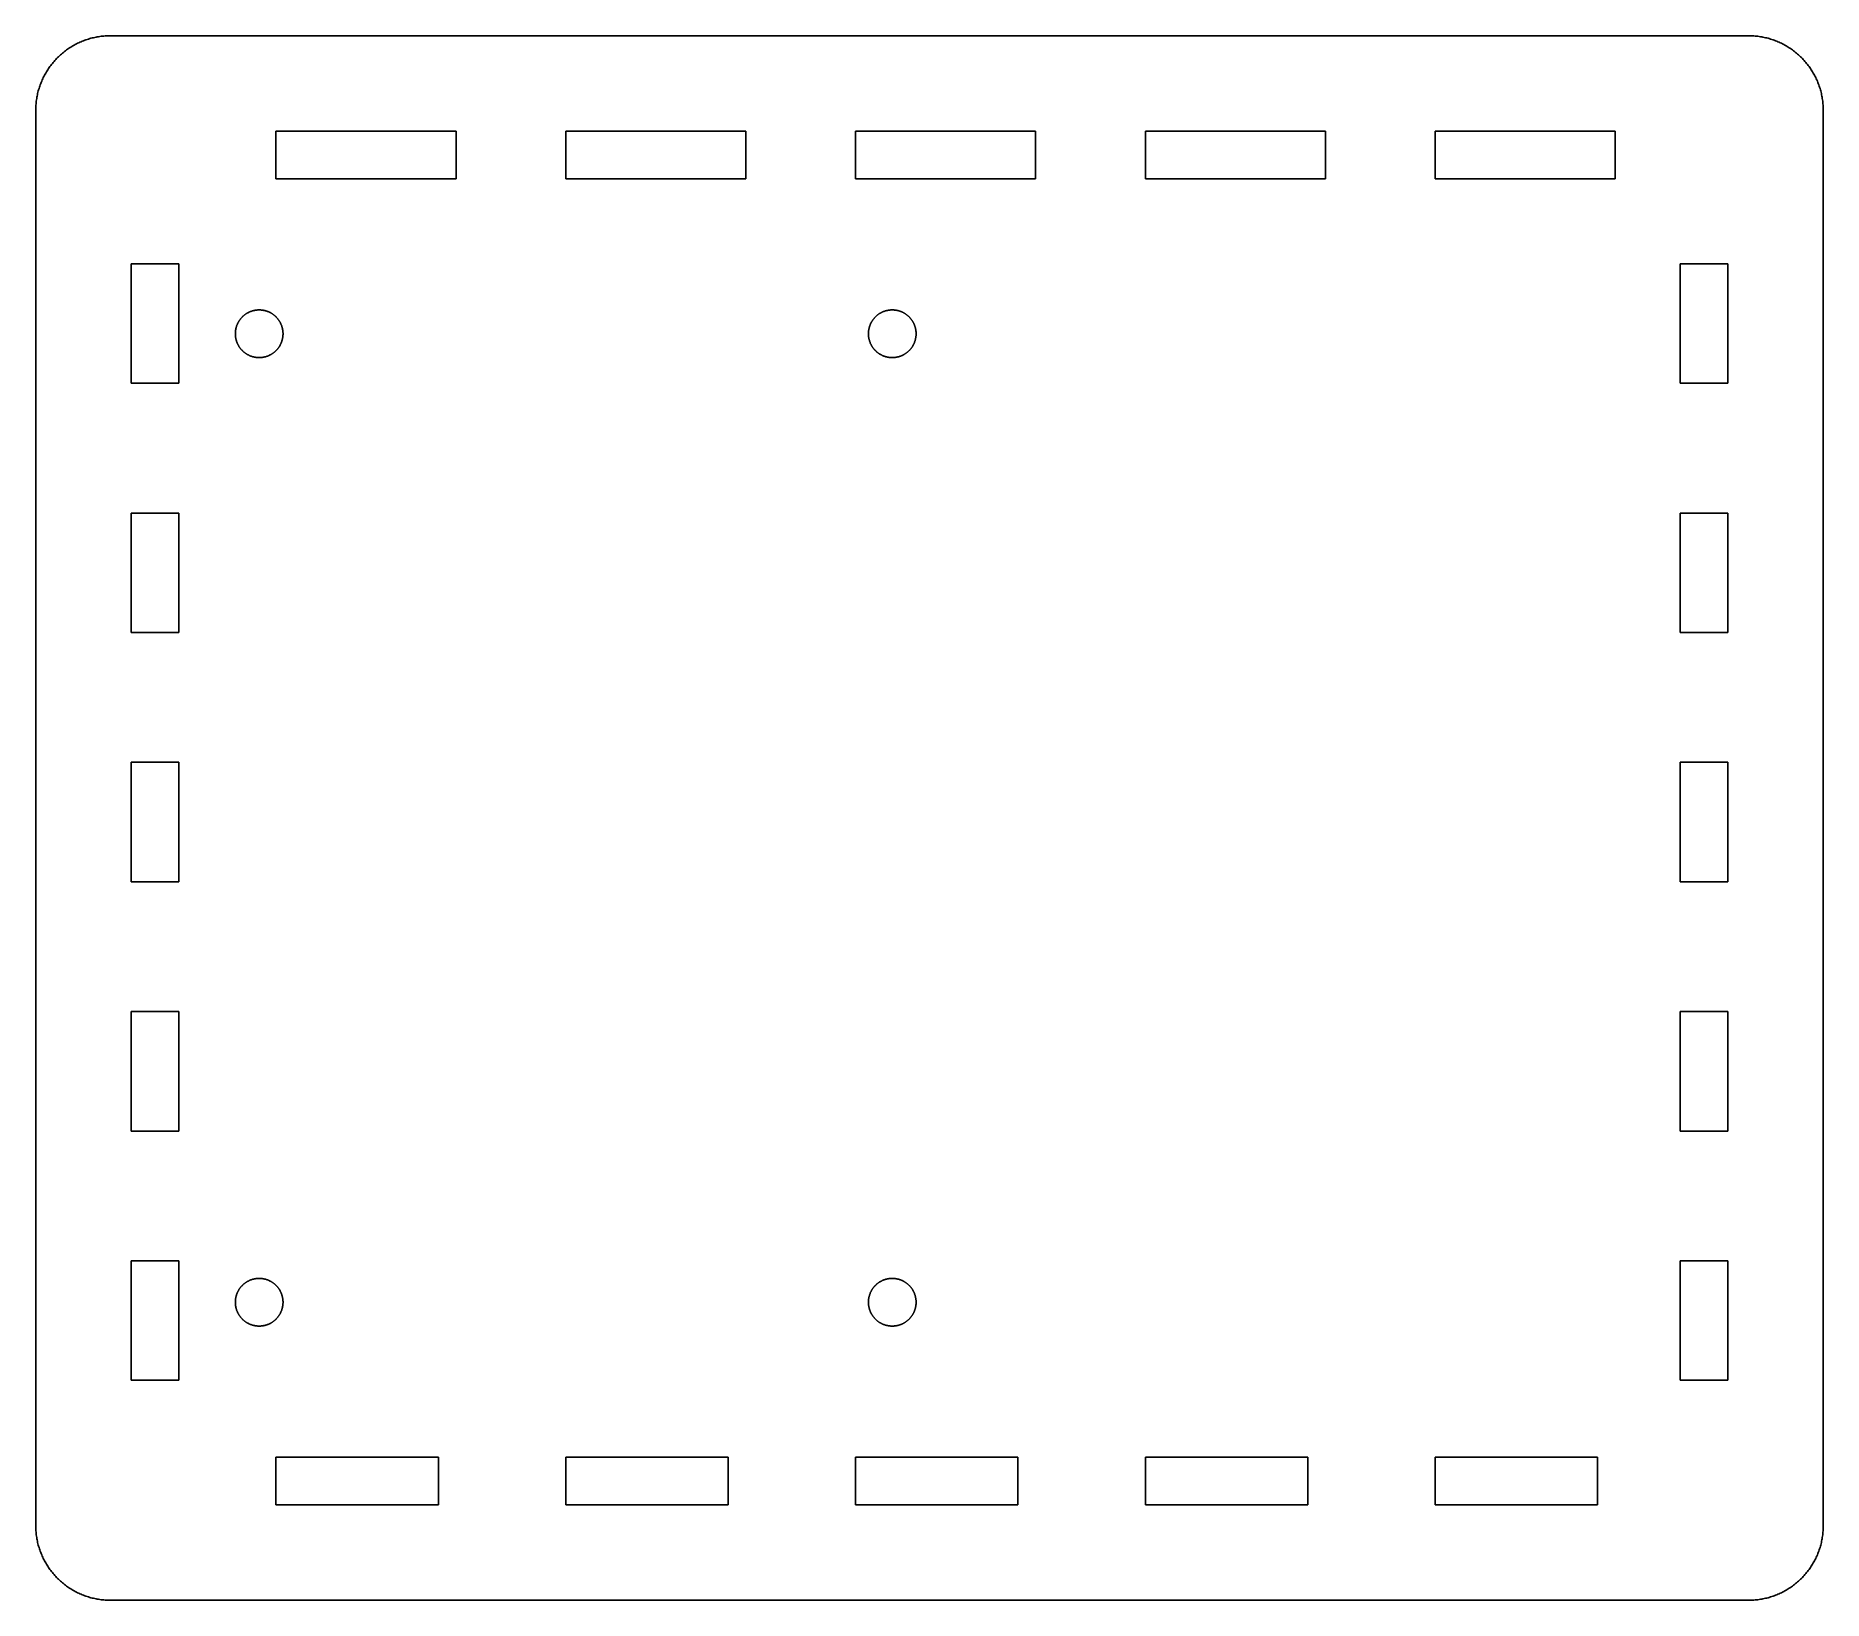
# Model space of a CAD drawing. Header units: metres. Extents: x -10 to 110, y -10 to 95.
import ezdxf

# ---------------------------------------------------------------- set-up
doc = ezdxf.new("R2010")
doc.units = ezdxf.units.M

msp = doc.modelspace()

# ---------------------------------------------------------------- linework, layer by layer
for p, q in [((-6.37817, 94.8063), (-6.46185, 94.7815)), ((-6.29408, 94.8296), (-6.37817, 94.8063)), ((-6.20959, 94.8515), (-6.29408, 94.8296)), ((-6.12474, 94.8718), (-6.20959, 94.8515)), ((-6.03955, 94.8907), (-6.12474, 94.8718)), ((-5.95404, 94.9081), (-6.03955, 94.8907)), ((-5.86824, 94.924), (-5.95404, 94.9081)), ((-5.78217, 94.9384), (-5.86824, 94.924)), ((-5.69586, 94.9513), (-5.78217, 94.9384)), ((-5.60934, 94.9627), (-5.69586, 94.9513)), ((-5.52263, 94.9726), (-5.60934, 94.9627)), ((-5.43578, 94.981), (-5.52263, 94.9726)), ((-5.34877, 94.9878), (-5.43578, 94.981)), ((-5.26167, 94.9931), (-5.34877, 94.9878)), ((-5.17448, 94.9969), (-5.26167, 94.9931)), ((-5.08725, 94.9992), (-5.17448, 94.9969)), ((-5, 95), (-5.08725, 94.9992)), ((105, 95), (-5, 95)), ((105.087, 94.9992), (105, 95)), ((105.174, 94.9969), (105.087, 94.9992)), ((105.262, 94.9931), (105.174, 94.9969)), ((105.349, 94.9878), (105.262, 94.9931)), ((105.436, 94.981), (105.349, 94.9878)), ((105.523, 94.9726), (105.436, 94.981)), ((105.609, 94.9627), (105.523, 94.9726)), ((105.696, 94.9513), (105.609, 94.9627)), ((105.782, 94.9384), (105.696, 94.9513)), ((105.868, 94.924), (105.782, 94.9384)), ((105.954, 94.9081), (105.868, 94.924)), ((106.04, 94.8907), (105.954, 94.9081)), ((106.125, 94.8718), (106.04, 94.8907)), ((106.21, 94.8515), (106.125, 94.8718)), ((106.294, 94.8296), (106.21, 94.8515)), ((106.378, 94.8063), (106.294, 94.8296)), ((106.462, 94.7815), (106.378, 94.8063)), ((-8.40999, 93.6568), (-8.47328, 93.5967)), ((-8.34564, 93.7157), (-8.40999, 93.6568)), ((-8.28029, 93.7735), (-8.34564, 93.7157)), ((-8.21393, 93.8302), (-8.28029, 93.7735)), ((-8.14659, 93.8857), (-8.21393, 93.8302)), ((-8.07829, 93.94), (-8.14659, 93.8857)), ((-8.00906, 93.9932), (-8.07829, 93.94)), ((-7.93892, 94.0451), (-8.00906, 93.9932)), ((-7.86787, 94.0957), (-7.93892, 94.0451)), ((-7.79596, 94.1452), (-7.86787, 94.0957)), ((-7.72319, 94.1933), (-7.79596, 94.1452)), ((-7.64958, 94.2402), (-7.72319, 94.1933)), ((-7.57518, 94.2858), (-7.64958, 94.2402)), ((-7.5, 94.3301), (-7.57518, 94.2858)), ((-7.42404, 94.3731), (-7.5, 94.3301)), ((-7.34735, 94.4147), (-7.42404, 94.3731)), ((-7.26994, 94.455), (-7.34735, 94.4147)), ((-7.19185, 94.494), (-7.26994, 94.455)), ((-7.11308, 94.5315), (-7.19185, 94.494)), ((-7.03368, 94.5677), (-7.11308, 94.5315)), ((-6.95364, 94.6025), (-7.03368, 94.5677)), ((-6.87303, 94.6359), (-6.95364, 94.6025)), ((-6.79184, 94.6679), (-6.87303, 94.6359)), ((-6.7101, 94.6985), (-6.79184, 94.6679)), ((-6.62784, 94.7276), (-6.7101, 94.6985)), ((-6.54507, 94.7553), (-6.62784, 94.7276)), ((-6.46185, 94.7815), (-6.54507, 94.7553)), ((106.545, 94.7553), (106.462, 94.7815)), ((106.628, 94.7276), (106.545, 94.7553)), ((106.71, 94.6985), (106.628, 94.7276)), ((106.792, 94.6679), (106.71, 94.6985)), ((106.873, 94.6359), (106.792, 94.6679)), ((106.954, 94.6025), (106.873, 94.6359)), ((107.034, 94.5677), (106.954, 94.6025)), ((107.113, 94.5315), (107.034, 94.5677)), ((107.192, 94.494), (107.113, 94.5315)), ((107.27, 94.455), (107.192, 94.494)), ((107.347, 94.4147), (107.27, 94.455)), ((107.424, 94.3731), (107.347, 94.4147)), ((107.5, 94.3301), (107.424, 94.3731)), ((107.575, 94.2858), (107.5, 94.3301)), ((107.65, 94.2402), (107.575, 94.2858)), ((107.723, 94.1933), (107.65, 94.2402)), ((107.796, 94.1452), (107.723, 94.1933)), ((107.868, 94.0957), (107.796, 94.1452)), ((107.939, 94.0451), (107.868, 94.0957)), ((108.009, 93.9932), (107.939, 94.0451)), ((108.078, 93.94), (108.009, 93.9932)), ((108.147, 93.8857), (108.078, 93.94)), ((108.214, 93.8302), (108.147, 93.8857)), ((108.28, 93.7735), (108.214, 93.8302)), ((108.346, 93.7157), (108.28, 93.7735)), ((108.41, 93.6568), (108.346, 93.7157)), ((108.473, 93.5967), (108.41, 93.6568)), ((-9.37309, 92.424), (-9.41473, 92.3474)), ((-9.33012, 92.5), (-9.37309, 92.424)), ((-9.28583, 92.5752), (-9.33012, 92.5)), ((-9.24023, 92.6496), (-9.28583, 92.5752)), ((-9.19334, 92.7232), (-9.24023, 92.6496)), ((-9.14519, 92.796), (-9.19334, 92.7232)), ((-9.09575, 92.8679), (-9.14519, 92.796)), ((-9.04507, 92.9389), (-9.09575, 92.8679)), ((-8.99316, 93.0091), (-9.04507, 92.9389)), ((-8.94005, 93.0783), (-8.99316, 93.0091)), ((-8.88573, 93.1466), (-8.94005, 93.0783)), ((-8.83022, 93.2139), (-8.88573, 93.1466)), ((-8.77354, 93.2803), (-8.83022, 93.2139)), ((-8.71571, 93.3456), (-8.77354, 93.2803)), ((-8.65675, 93.41), (-8.71571, 93.3456)), ((-8.59669, 93.4733), (-8.65675, 93.41)), ((-8.53552, 93.5355), (-8.59669, 93.4733)), ((-8.47328, 93.5967), (-8.53552, 93.5355)), ((108.536, 93.5355), (108.473, 93.5967)), ((108.597, 93.4733), (108.536, 93.5355)), ((108.657, 93.41), (108.597, 93.4733)), ((108.716, 93.3456), (108.657, 93.41)), ((108.774, 93.2803), (108.716, 93.3456)), ((108.83, 93.2139), (108.774, 93.2803)), ((108.886, 93.1466), (108.83, 93.2139)), ((108.94, 93.0783), (108.886, 93.1466)), ((108.993, 93.0091), (108.94, 93.0783)), ((109.045, 92.9389), (108.993, 93.0091)), ((109.096, 92.8679), (109.045, 92.9389)), ((109.145, 92.796), (109.096, 92.8679)), ((109.193, 92.7232), (109.145, 92.796)), ((109.24, 92.6496), (109.193, 92.7232)), ((109.286, 92.5752), (109.24, 92.6496)), ((109.33, 92.5), (109.286, 92.5752)), ((109.373, 92.424), (109.33, 92.5)), ((109.415, 92.3474), (109.373, 92.424)), ((-9.85147, 91.2096), (-9.87184, 91.1248)), ((-9.82962, 91.2941), (-9.85147, 91.2096)), ((-9.8063, 91.3782), (-9.82962, 91.2941)), ((-9.78151, 91.4619), (-9.8063, 91.3782)), ((-9.75528, 91.5451), (-9.78151, 91.4619)), ((-9.72758, 91.6278), (-9.75528, 91.5451)), ((-9.69846, 91.7101), (-9.72758, 91.6278)), ((-9.66789, 91.7918), (-9.69846, 91.7101)), ((-9.63591, 91.873), (-9.66789, 91.7918)), ((-9.60252, 91.9537), (-9.63591, 91.873)), ((-9.56772, 92.0337), (-9.60252, 91.9537)), ((-9.53152, 92.1131), (-9.56772, 92.0337)), ((-9.49396, 92.1918), (-9.53152, 92.1131)), ((-9.45503, 92.2699), (-9.49396, 92.1918)), ((-9.41473, 92.3474), (-9.45503, 92.2699)), ((109.455, 92.2699), (109.415, 92.3474)), ((109.494, 92.1918), (109.455, 92.2699)), ((109.532, 92.1131), (109.494, 92.1918)), ((109.568, 92.0337), (109.532, 92.1131)), ((109.603, 91.9537), (109.568, 92.0337)), ((109.636, 91.873), (109.603, 91.9537)), ((109.668, 91.7918), (109.636, 91.873)), ((109.698, 91.7101), (109.668, 91.7918)), ((109.728, 91.6278), (109.698, 91.7101)), ((109.755, 91.5451), (109.728, 91.6278)), ((109.782, 91.4619), (109.755, 91.5451)), ((109.806, 91.3782), (109.782, 91.4619)), ((109.83, 91.2941), (109.806, 91.3782)), ((109.851, 91.2096), (109.83, 91.2941)), ((109.872, 91.1248), (109.851, 91.2096)), ((-9.99924, 90.0873), (-10, 90)), ((-10, 90), (-10, -5)), ((-9.99695, 90.1745), (-9.99924, 90.0873)), ((-9.99313, 90.2617), (-9.99695, 90.1745)), ((-9.98781, 90.3488), (-9.99313, 90.2617)), ((-9.98097, 90.4358), (-9.98781, 90.3488)), ((-9.9726, 90.5226), (-9.98097, 90.4358)), ((-9.96272, 90.6093), (-9.9726, 90.5226)), ((-9.95134, 90.6959), (-9.96272, 90.6093)), ((-9.93843, 90.7822), (-9.95134, 90.6959)), ((-9.92403, 90.8682), (-9.93843, 90.7822)), ((-9.90813, 90.954), (-9.92403, 90.8682)), ((-9.89073, 91.0396), (-9.90813, 90.954)), ((-9.87184, 91.1248), (-9.89073, 91.0396)), ((109.891, 91.0396), (109.872, 91.1248)), ((109.908, 90.954), (109.891, 91.0396)), ((109.924, 90.8682), (109.908, 90.954)), ((109.938, 90.7822), (109.924, 90.8682)), ((109.951, 90.6959), (109.938, 90.7822)), ((109.963, 90.6093), (109.951, 90.6959)), ((109.973, 90.5226), (109.963, 90.6093)), ((109.981, 90.4358), (109.973, 90.5226)), ((109.988, 90.3488), (109.981, 90.4358)), ((109.993, 90.2617), (109.988, 90.3488)), ((109.997, 90.1745), (109.993, 90.2617)), ((109.999, 90.0873), (109.997, 90.1745)), ((110, 90), (109.999, 90.0873)), ((110, -5), (110, 90)), ((6.12726, 85.4), (6.12726, 88.6)), ((6.12726, 88.6), (18.2162, 88.6)), ((18.2162, 88.6), (18.2162, 85.4)), ((25.5818, 85.4), (25.5818, 88.6)), ((25.5818, 88.6), (37.6707, 88.6)), ((37.6707, 88.6), (37.6707, 85.4)), ((45.0364, 85.4), (45.0364, 88.6)), ((45.0364, 88.6), (57.1252, 88.6)), ((57.1252, 88.6), (57.1252, 85.4)), ((64.4909, 85.4), (64.4909, 88.6)), ((64.4909, 88.6), (76.5798, 88.6)), ((76.5798, 88.6), (76.5798, 85.4)), ((83.9454, 85.4), (83.9454, 88.6)), ((83.9454, 88.6), (96.0343, 88.6)), ((96.0343, 88.6), (96.0343, 85.4)), ((18.2162, 85.4), (6.12726, 85.4)), ((37.6707, 85.4), (25.5818, 85.4)), ((57.1252, 85.4), (45.0364, 85.4)), ((76.5798, 85.4), (64.4909, 85.4)), ((96.0343, 85.4), (83.9454, 85.4)), ((-3.59999, 71.6727), (-3.59999, 79.6909)), ((-3.59999, 79.6909), (-0.39999, 79.6909)), ((-0.39999, 79.6909), (-0.39999, 71.6727)), ((100.4, 71.6727), (100.4, 79.6909)), ((100.4, 79.6909), (103.6, 79.6909)), ((103.6, 79.6909), (103.6, 71.6727)), ((3.51649, 75.5994), (3.52719, 75.6252)), ((3.52719, 75.6252), (3.53831, 75.6508)), ((3.53831, 75.6508), (3.5499, 75.6762)), ((3.5499, 75.6762), (3.56192, 75.7014)), ((3.56192, 75.7014), (3.57439, 75.7264)), ((3.57439, 75.7264), (3.58728, 75.7511)), ((3.58728, 75.7511), (3.6006, 75.7757)), ((3.6006, 75.7757), (3.61435, 75.8)), ((3.61435, 75.8), (3.62852, 75.8241)), ((3.62852, 75.8241), (3.64311, 75.8479)), ((3.64311, 75.8479), (3.65813, 75.8714)), ((3.65813, 75.8714), (3.67354, 75.8947)), ((3.67354, 75.8947), (3.68935, 75.9177)), ((3.68935, 75.9177), (3.70557, 75.9405)), ((3.70557, 75.9405), (3.72217, 75.9629)), ((3.72217, 75.9629), (3.73918, 75.9851)), ((3.73918, 75.9851), (3.75656, 76.0069)), ((3.75656, 76.0069), (3.77432, 76.0285)), ((3.77432, 76.0285), (3.79245, 76.0497)), ((3.79245, 76.0497), (3.81096, 76.0706)), ((3.81096, 76.0706), (3.82983, 76.0912)), ((3.82983, 76.0912), (3.84904, 76.1115)), ((3.84904, 76.1115), (3.86862, 76.1314)), ((3.86862, 76.1314), (3.88853, 76.1509)), ((3.88853, 76.1509), (3.9088, 76.1702)), ((3.9088, 76.1702), (3.92938, 76.189)), ((3.92938, 76.189), (3.9503, 76.2075)), ((3.9503, 76.2075), (3.97153, 76.2257)), ((3.97153, 76.2257), (3.99307, 76.2434)), ((3.99307, 76.2434), (4.01494, 76.2608)), ((4.01494, 76.2608), (4.03709, 76.2778)), ((4.03709, 76.2778), (4.05954, 76.2944)), ((4.05954, 76.2944), (4.08228, 76.3106)), ((4.08228, 76.3106), (4.10529, 76.3265)), ((4.10529, 76.3265), (4.12857, 76.3419)), ((4.12857, 76.3419), (4.15211, 76.3569)), ((4.15211, 76.3569), (4.17593, 76.3715)), ((4.17593, 76.3715), (4.2, 76.3856)), ((4.2, 76.3856), (4.2243, 76.3994)), ((4.2243, 76.3994), (4.24884, 76.4127)), ((4.24884, 76.4127), (4.27361, 76.4256)), ((4.27361, 76.4256), (4.2986, 76.4381)), ((4.2986, 76.4381), (4.32381, 76.4501)), ((4.32381, 76.4501), (4.34921, 76.4617)), ((4.34921, 76.4617), (4.37482, 76.4728)), ((4.37482, 76.4728), (4.40062, 76.4835)), ((4.40062, 76.4835), (4.42661, 76.4937)), ((4.42661, 76.4937), (4.45276, 76.5035)), ((4.45276, 76.5035), (4.47908, 76.5128)), ((4.47908, 76.5128), (4.50557, 76.5217)), ((4.50557, 76.5217), (4.5322, 76.5301)), ((4.5322, 76.5301), (4.55898, 76.538)), ((4.55898, 76.538), (4.58588, 76.5455)), ((4.58588, 76.5455), (4.61292, 76.5525)), ((4.61292, 76.5525), (4.64008, 76.559)), ((4.64008, 76.559), (4.66733, 76.565)), ((4.66733, 76.565), (4.6947, 76.5706)), ((4.6947, 76.5706), (4.72215, 76.5757)), ((4.72215, 76.5757), (4.74969, 76.5803)), ((4.74969, 76.5803), (4.77731, 76.5844)), ((4.77731, 76.5844), (4.80501, 76.5881)), ((4.80501, 76.5881), (4.83275, 76.5912)), ((4.83275, 76.5912), (4.86055, 76.5939)), ((4.86055, 76.5939), (4.88838, 76.5961)), ((4.88838, 76.5961), (4.91626, 76.5978)), ((4.91626, 76.5978), (4.94415, 76.599)), ((4.94415, 76.599), (4.97206, 76.5997)), ((4.97206, 76.5997), (5, 76.6)), ((5, 76.6), (5.02792, 76.5997)), ((5.02792, 76.5997), (5.05583, 76.599)), ((5.05583, 76.599), (5.08372, 76.5978)), ((5.08372, 76.5978), (5.1116, 76.5961)), ((5.1116, 76.5961), (5.13943, 76.5939)), ((5.13943, 76.5939), (5.16724, 76.5912)), ((5.16724, 76.5912), (5.19498, 76.5881)), ((5.19498, 76.5881), (5.22267, 76.5844)), ((5.22267, 76.5844), (5.25029, 76.5803)), ((5.25029, 76.5803), (5.27783, 76.5757)), ((5.27783, 76.5757), (5.30528, 76.5706)), ((5.30528, 76.5706), (5.33266, 76.565)), ((5.33266, 76.565), (5.35991, 76.559)), ((5.35991, 76.559), (5.38707, 76.5525)), ((5.38707, 76.5525), (5.41411, 76.5455)), ((5.41411, 76.5455), (5.44101, 76.538)), ((5.44101, 76.538), (5.46779, 76.5301)), ((5.46779, 76.5301), (5.49442, 76.5217)), ((5.49442, 76.5217), (5.5209, 76.5128)), ((5.5209, 76.5128), (5.54723, 76.5035)), ((5.54723, 76.5035), (5.57338, 76.4937)), ((5.57338, 76.4937), (5.59937, 76.4835)), ((5.59937, 76.4835), (5.62517, 76.4728)), ((5.62517, 76.4728), (5.65077, 76.4617)), ((5.65077, 76.4617), (5.67618, 76.4501)), ((5.67618, 76.4501), (5.70139, 76.4381)), ((5.70139, 76.4381), (5.72638, 76.4256)), ((5.72638, 76.4256), (5.75114, 76.4127)), ((5.75114, 76.4127), (5.77568, 76.3994)), ((5.77568, 76.3994), (5.79999, 76.3856)), ((5.79999, 76.3856), (5.82405, 76.3715)), ((5.82405, 76.3715), (5.84787, 76.3569)), ((5.84787, 76.3569), (5.87141, 76.3419)), ((5.87141, 76.3419), (5.8947, 76.3265)), ((5.8947, 76.3265), (5.91771, 76.3106)), ((5.91771, 76.3106), (5.94044, 76.2944)), ((5.94044, 76.2944), (5.96289, 76.2778)), ((5.96289, 76.2778), (5.98505, 76.2608)), ((5.98505, 76.2608), (6.00691, 76.2434)), ((6.00691, 76.2434), (6.02846, 76.2257)), ((6.02846, 76.2257), (6.04968, 76.2075)), ((6.04968, 76.2075), (6.0706, 76.189)), ((6.0706, 76.189), (6.09119, 76.1702)), ((6.09119, 76.1702), (6.11145, 76.1509)), ((6.11145, 76.1509), (6.13136, 76.1314)), ((6.13136, 76.1314), (6.15094, 76.1115)), ((6.15094, 76.1115), (6.17015, 76.0912)), ((6.17015, 76.0912), (6.18903, 76.0706)), ((6.18903, 76.0706), (6.20753, 76.0497)), ((6.20753, 76.0497), (6.22566, 76.0285)), ((6.22566, 76.0285), (6.24342, 76.0069)), ((6.24342, 76.0069), (6.2608, 75.9851)), ((6.2608, 75.9851), (6.27782, 75.9629)), ((6.27782, 75.9629), (6.29442, 75.9405)), ((6.29442, 75.9405), (6.31064, 75.9177)), ((6.31064, 75.9177), (6.32645, 75.8947)), ((6.32645, 75.8947), (6.34186, 75.8714)), ((6.34186, 75.8714), (6.35687, 75.8479)), ((6.35687, 75.8479), (6.37146, 75.8241)), ((6.37146, 75.8241), (6.38564, 75.8)), ((6.38564, 75.8), (6.39938, 75.7757)), ((6.39938, 75.7757), (6.4127, 75.7511)), ((6.4127, 75.7511), (6.4256, 75.7264)), ((6.4256, 75.7264), (6.43806, 75.7014)), ((6.43806, 75.7014), (6.45009, 75.6762)), ((6.45009, 75.6762), (6.46167, 75.6508)), ((6.46167, 75.6508), (6.47279, 75.6252)), ((6.47279, 75.6252), (6.48349, 75.5994)), ((46.0165, 75.5994), (46.0272, 75.6252)), ((46.0272, 75.6252), (46.0383, 75.6508)), ((46.0383, 75.6508), (46.0499, 75.6762)), ((46.0499, 75.6762), (46.0619, 75.7014)), ((46.0619, 75.7014), (46.0744, 75.7264)), ((46.0744, 75.7264), (46.0873, 75.7511)), ((46.0873, 75.7511), (46.1006, 75.7757)), ((46.1006, 75.7757), (46.1143, 75.8)), ((46.1143, 75.8), (46.1285, 75.8241)), ((46.1285, 75.8241), (46.1431, 75.8479)), ((46.1431, 75.8479), (46.1581, 75.8714)), ((46.1581, 75.8714), (46.1735, 75.8947)), ((46.1735, 75.8947), (46.1893, 75.9177)), ((46.1893, 75.9177), (46.2056, 75.9405)), ((46.2056, 75.9405), (46.2222, 75.9629)), ((46.2222, 75.9629), (46.2392, 75.9851)), ((46.2392, 75.9851), (46.2566, 76.0069)), ((46.2566, 76.0069), (46.2743, 76.0285)), ((46.2743, 76.0285), (46.2925, 76.0497)), ((46.2925, 76.0497), (46.311, 76.0706)), ((46.311, 76.0706), (46.3298, 76.0912)), ((46.3298, 76.0912), (46.349, 76.1115)), ((46.349, 76.1115), (46.3686, 76.1314)), ((46.3686, 76.1314), (46.3885, 76.1509)), ((46.3885, 76.1509), (46.4088, 76.1702)), ((46.4088, 76.1702), (46.4294, 76.189)), ((46.4294, 76.189), (46.4503, 76.2075)), ((46.4503, 76.2075), (46.4715, 76.2257)), ((46.4715, 76.2257), (46.4931, 76.2434)), ((46.4931, 76.2434), (46.5149, 76.2608)), ((46.5149, 76.2608), (46.5371, 76.2778)), ((46.5371, 76.2778), (46.5595, 76.2944)), ((46.5595, 76.2944), (46.5823, 76.3106)), ((46.5823, 76.3106), (46.6053, 76.3265)), ((46.6053, 76.3265), (46.6286, 76.3419)), ((46.6286, 76.3419), (46.6521, 76.3569)), ((46.6521, 76.3569), (46.6759, 76.3715)), ((46.6759, 76.3715), (46.7, 76.3856)), ((46.7, 76.3856), (46.7243, 76.3994)), ((46.7243, 76.3994), (46.7488, 76.4127)), ((46.7488, 76.4127), (46.7736, 76.4256)), ((46.7736, 76.4256), (46.7986, 76.4381)), ((46.7986, 76.4381), (46.8238, 76.4501)), ((46.8238, 76.4501), (46.8492, 76.4617)), ((46.8492, 76.4617), (46.8748, 76.4728)), ((46.8748, 76.4728), (46.9006, 76.4835)), ((46.9006, 76.4835), (46.9266, 76.4937)), ((46.9266, 76.4937), (46.9528, 76.5035)), ((46.9528, 76.5035), (46.9791, 76.5128)), ((46.9791, 76.5128), (47.0056, 76.5217)), ((47.0056, 76.5217), (47.0322, 76.5301)), ((47.0322, 76.5301), (47.059, 76.538)), ((47.059, 76.538), (47.0859, 76.5455)), ((47.0859, 76.5455), (47.1129, 76.5525)), ((47.1129, 76.5525), (47.1401, 76.559)), ((47.1401, 76.559), (47.1673, 76.565)), ((47.1673, 76.565), (47.1947, 76.5706)), ((47.1947, 76.5706), (47.2222, 76.5757)), ((47.2222, 76.5757), (47.2497, 76.5803)), ((47.2497, 76.5803), (47.2773, 76.5844)), ((47.2773, 76.5844), (47.305, 76.5881)), ((47.305, 76.5881), (47.3327, 76.5912)), ((47.3327, 76.5912), (47.3605, 76.5939)), ((47.3605, 76.5939), (47.3884, 76.5961)), ((47.3884, 76.5961), (47.4163, 76.5978)), ((47.4163, 76.5978), (47.4442, 76.599)), ((47.4442, 76.599), (47.4721, 76.5997)), ((47.4721, 76.5997), (47.5, 76.6)), ((47.5, 76.6), (47.5279, 76.5997)), ((47.5279, 76.5997), (47.5558, 76.599)), ((47.5558, 76.599), (47.5837, 76.5978)), ((47.5837, 76.5978), (47.6116, 76.5961)), ((47.6116, 76.5961), (47.6395, 76.5939)), ((47.6395, 76.5939), (47.6672, 76.5912)), ((47.6672, 76.5912), (47.695, 76.5881)), ((47.695, 76.5881), (47.7227, 76.5844)), ((47.7227, 76.5844), (47.7503, 76.5803)), ((47.7503, 76.5803), (47.7778, 76.5757)), ((47.7778, 76.5757), (47.8053, 76.5706)), ((47.8053, 76.5706), (47.8327, 76.565)), ((47.8327, 76.565), (47.8599, 76.559)), ((47.8599, 76.559), (47.8871, 76.5525)), ((47.8871, 76.5525), (47.9141, 76.5455)), ((47.9141, 76.5455), (47.941, 76.538)), ((47.941, 76.538), (47.9678, 76.5301)), ((47.9678, 76.5301), (47.9944, 76.5217)), ((47.9944, 76.5217), (48.0209, 76.5128)), ((48.0209, 76.5128), (48.0472, 76.5035)), ((48.0472, 76.5035), (48.0734, 76.4937)), ((48.0734, 76.4937), (48.0994, 76.4835)), ((48.0994, 76.4835), (48.1252, 76.4728)), ((48.1252, 76.4728), (48.1508, 76.4617)), ((48.1508, 76.4617), (48.1762, 76.4501)), ((48.1762, 76.4501), (48.2014, 76.4381)), ((48.2014, 76.4381), (48.2264, 76.4256)), ((48.2264, 76.4256), (48.2511, 76.4127)), ((48.2511, 76.4127), (48.2757, 76.3994)), ((48.2757, 76.3994), (48.3, 76.3856)), ((48.3, 76.3856), (48.3241, 76.3715)), ((48.3241, 76.3715), (48.3479, 76.3569)), ((48.3479, 76.3569), (48.3714, 76.3419)), ((48.3714, 76.3419), (48.3947, 76.3265)), ((48.3947, 76.3265), (48.4177, 76.3106)), ((48.4177, 76.3106), (48.4404, 76.2944)), ((48.4404, 76.2944), (48.4629, 76.2778)), ((48.4629, 76.2778), (48.485, 76.2608)), ((48.485, 76.2608), (48.5069, 76.2434)), ((48.5069, 76.2434), (48.5285, 76.2257)), ((48.5285, 76.2257), (48.5497, 76.2075)), ((48.5497, 76.2075), (48.5706, 76.189)), ((48.5706, 76.189), (48.5912, 76.1702)), ((48.5912, 76.1702), (48.6115, 76.1509)), ((48.6115, 76.1509), (48.6314, 76.1314)), ((48.6314, 76.1314), (48.6509, 76.1115)), ((48.6509, 76.1115), (48.6702, 76.0912)), ((48.6702, 76.0912), (48.689, 76.0706)), ((48.689, 76.0706), (48.7075, 76.0497)), ((48.7075, 76.0497), (48.7257, 76.0285)), ((48.7257, 76.0285), (48.7434, 76.0069)), ((48.7434, 76.0069), (48.7608, 75.9851)), ((48.7608, 75.9851), (48.7778, 75.9629)), ((48.7778, 75.9629), (48.7944, 75.9405)), ((48.7944, 75.9405), (48.8106, 75.9177)), ((48.8106, 75.9177), (48.8265, 75.8947)), ((48.8265, 75.8947), (48.8419, 75.8714)), ((48.8419, 75.8714), (48.8569, 75.8479)), ((48.8569, 75.8479), (48.8715, 75.8241)), ((48.8715, 75.8241), (48.8856, 75.8)), ((48.8856, 75.8), (48.8994, 75.7757)), ((48.8994, 75.7757), (48.9127, 75.7511)), ((48.9127, 75.7511), (48.9256, 75.7264)), ((48.9256, 75.7264), (48.9381, 75.7014)), ((48.9381, 75.7014), (48.9501, 75.6762)), ((48.9501, 75.6762), (48.9617, 75.6508)), ((48.9617, 75.6508), (48.9728, 75.6252)), ((48.9728, 75.6252), (48.9835, 75.5994)), ((3.39999, 75), (3.40024, 75.0279)), ((3.40024, 74.9721), (3.39999, 75)), ((3.40024, 75.0279), (3.40097, 75.0558)), ((3.40097, 74.9442), (3.40024, 74.9721)), ((3.40097, 75.0558), (3.40219, 75.0837)), ((3.40219, 74.9163), (3.40097, 74.9442)), ((3.40219, 75.0837), (3.40388, 75.1116)), ((3.40388, 74.8884), (3.40219, 74.9163)), ((3.40388, 75.1116), (3.40608, 75.1395)), ((3.40608, 74.8605), (3.40388, 74.8884)), ((3.40608, 75.1395), (3.40875, 75.1672)), ((3.40875, 74.8327), (3.40608, 74.8605)), ((3.40875, 75.1672), (3.41191, 75.195)), ((3.41191, 74.805), (3.40875, 74.8327)), ((3.41191, 75.195), (3.41556, 75.2227)), ((3.41556, 74.7773), (3.41191, 74.805)), ((3.41556, 75.2227), (3.41969, 75.2503)), ((3.41969, 74.7497), (3.41556, 74.7773)), ((3.41969, 75.2503), (3.4243, 75.2778)), ((3.4243, 74.7222), (3.41969, 74.7497)), ((3.4243, 75.2778), (3.42938, 75.3053)), ((3.42938, 74.6947), (3.4243, 74.7222)), ((3.42938, 75.3053), (3.43495, 75.3327)), ((3.43495, 74.6673), (3.42938, 74.6947)), ((3.43495, 75.3327), (3.44099, 75.3599)), ((3.44099, 74.6401), (3.43495, 74.6673)), ((3.44099, 75.3599), (3.44753, 75.3871)), ((3.44753, 74.6129), (3.44099, 74.6401)), ((3.44753, 75.3871), (3.45451, 75.4141)), ((3.45451, 74.5859), (3.44753, 74.6129)), ((3.45451, 75.4141), (3.46198, 75.441)), ((3.46198, 74.559), (3.45451, 74.5859)), ((3.46198, 75.441), (3.46991, 75.4678)), ((3.46991, 74.5322), (3.46198, 74.559)), ((3.46991, 75.4678), (3.4783, 75.4944)), ((3.4783, 74.5056), (3.46991, 74.5322)), ((3.4783, 75.4944), (3.48717, 75.5209)), ((3.48717, 74.4791), (3.4783, 74.5056)), ((3.48717, 75.5209), (3.49649, 75.5472)), ((3.49649, 74.4528), (3.48717, 74.4791)), ((3.49649, 75.5472), (3.50626, 75.5734)), ((3.50626, 74.4266), (3.49649, 74.4528)), ((3.50626, 75.5734), (3.51649, 75.5994)), ((3.51649, 74.4006), (3.50626, 74.4266)), ((3.52719, 74.3748), (3.51649, 74.4006)), ((6.48349, 74.4006), (6.47279, 74.3748)), ((6.48349, 75.5994), (6.49373, 75.5734)), ((6.49373, 74.4266), (6.48349, 74.4006)), ((6.49373, 75.5734), (6.50349, 75.5472)), ((6.50349, 74.4528), (6.49373, 74.4266)), ((6.50349, 75.5472), (6.51282, 75.5209)), ((6.51282, 74.4791), (6.50349, 74.4528)), ((6.51282, 75.5209), (6.52168, 75.4944)), ((6.52168, 74.5056), (6.51282, 74.4791)), ((6.52168, 75.4944), (6.53008, 75.4678)), ((6.53008, 74.5322), (6.52168, 74.5056)), ((6.53008, 75.4678), (6.53801, 75.441)), ((6.53801, 74.559), (6.53008, 74.5322)), ((6.53801, 75.441), (6.54547, 75.4141)), ((6.54547, 74.5859), (6.53801, 74.559)), ((6.54547, 75.4141), (6.55246, 75.3871)), ((6.55246, 74.6129), (6.54547, 74.5859)), ((6.55246, 75.3871), (6.55899, 75.3599)), ((6.55899, 74.6401), (6.55246, 74.6129)), ((6.55899, 75.3599), (6.56503, 75.3327)), ((6.56503, 74.6673), (6.55899, 74.6401)), ((6.56503, 75.3327), (6.5706, 75.3053)), ((6.5706, 74.6947), (6.56503, 74.6673)), ((6.5706, 75.3053), (6.57568, 75.2778)), ((6.57568, 74.7222), (6.5706, 74.6947)), ((6.57568, 75.2778), (6.58029, 75.2503)), ((6.58029, 74.7497), (6.57568, 74.7222)), ((6.58029, 75.2503), (6.58443, 75.2227)), ((6.58443, 74.7773), (6.58029, 74.7497)), ((6.58443, 75.2227), (6.58807, 75.195)), ((6.58807, 74.805), (6.58443, 74.7773)), ((6.58807, 75.195), (6.59123, 75.1672)), ((6.59123, 74.8327), (6.58807, 74.805)), ((6.59123, 75.1672), (6.5939, 75.1395)), ((6.5939, 74.8605), (6.59123, 74.8327)), ((6.5939, 75.1395), (6.5961, 75.1116)), ((6.5961, 74.8884), (6.5939, 74.8605)), ((6.5961, 75.1116), (6.59779, 75.0837)), ((6.59779, 74.9163), (6.5961, 74.8884)), ((6.59779, 75.0837), (6.59901, 75.0558)), ((6.59901, 74.9442), (6.59779, 74.9163)), ((6.59901, 75.0558), (6.59975, 75.0279)), ((6.59975, 74.9721), (6.59901, 74.9442)), ((6.59975, 75.0279), (6.59999, 75)), ((6.59999, 75), (6.59975, 74.9721)), ((45.9, 75), (45.9002, 75.0279)), ((45.9002, 74.9721), (45.9, 75)), ((45.9002, 75.0279), (45.901, 75.0558)), ((45.901, 74.9442), (45.9002, 74.9721)), ((45.901, 75.0558), (45.9022, 75.0837)), ((45.9022, 74.9163), (45.901, 74.9442)), ((45.9022, 75.0837), (45.9039, 75.1116)), ((45.9039, 74.8884), (45.9022, 74.9163)), ((45.9039, 75.1116), (45.9061, 75.1395)), ((45.9061, 74.8605), (45.9039, 74.8884)), ((45.9061, 75.1395), (45.9088, 75.1672)), ((45.9088, 74.8327), (45.9061, 74.8605)), ((45.9088, 75.1672), (45.9119, 75.195)), ((45.9119, 74.805), (45.9088, 74.8327)), ((45.9119, 75.195), (45.9156, 75.2227)), ((45.9156, 74.7773), (45.9119, 74.805)), ((45.9156, 75.2227), (45.9197, 75.2503)), ((45.9197, 74.7497), (45.9156, 74.7773)), ((45.9197, 75.2503), (45.9243, 75.2778)), ((45.9243, 74.7222), (45.9197, 74.7497)), ((45.9243, 75.2778), (45.9294, 75.3053)), ((45.9294, 74.6947), (45.9243, 74.7222)), ((45.9294, 75.3053), (45.935, 75.3327)), ((45.935, 74.6673), (45.9294, 74.6947)), ((45.935, 75.3327), (45.941, 75.3599)), ((45.941, 74.6401), (45.935, 74.6673)), ((45.941, 75.3599), (45.9475, 75.3871)), ((45.9475, 74.6129), (45.941, 74.6401)), ((45.9475, 75.3871), (45.9545, 75.4141)), ((45.9545, 74.5859), (45.9475, 74.6129)), ((45.9545, 75.4141), (45.962, 75.441)), ((45.962, 74.559), (45.9545, 74.5859)), ((45.962, 75.441), (45.9699, 75.4678)), ((45.9699, 74.5322), (45.962, 74.559)), ((45.9699, 75.4678), (45.9783, 75.4944)), ((45.9783, 74.5056), (45.9699, 74.5322)), ((45.9783, 75.4944), (45.9872, 75.5209)), ((45.9872, 74.4791), (45.9783, 74.5056)), ((45.9872, 75.5209), (45.9965, 75.5472)), ((45.9965, 74.4528), (45.9872, 74.4791)), ((45.9965, 75.5472), (46.0063, 75.5734)), ((46.0063, 74.4266), (45.9965, 74.4528)), ((46.0063, 75.5734), (46.0165, 75.5994)), ((46.0165, 74.4006), (46.0063, 74.4266)), ((46.0272, 74.3748), (46.0165, 74.4006)), ((48.9835, 74.4006), (48.9728, 74.3748)), ((48.9835, 75.5994), (48.9937, 75.5734)), ((48.9937, 74.4266), (48.9835, 74.4006)), ((48.9937, 75.5734), (49.0035, 75.5472)), ((49.0035, 74.4528), (48.9937, 74.4266)), ((49.0035, 75.5472), (49.0128, 75.5209)), ((49.0128, 74.4791), (49.0035, 74.4528)), ((49.0128, 75.5209), (49.0217, 75.4944)), ((49.0217, 74.5056), (49.0128, 74.4791)), ((49.0217, 75.4944), (49.0301, 75.4678)), ((49.0301, 74.5322), (49.0217, 74.5056)), ((49.0301, 75.4678), (49.038, 75.441)), ((49.038, 74.559), (49.0301, 74.5322)), ((49.038, 75.441), (49.0455, 75.4141)), ((49.0455, 74.5859), (49.038, 74.559)), ((49.0455, 75.4141), (49.0525, 75.3871)), ((49.0525, 74.6129), (49.0455, 74.5859)), ((49.0525, 75.3871), (49.059, 75.3599)), ((49.059, 74.6401), (49.0525, 74.6129)), ((49.059, 75.3599), (49.065, 75.3327)), ((49.065, 74.6673), (49.059, 74.6401)), ((49.065, 75.3327), (49.0706, 75.3053)), ((49.0706, 74.6947), (49.065, 74.6673)), ((49.0706, 75.3053), (49.0757, 75.2778)), ((49.0757, 74.7222), (49.0706, 74.6947)), ((49.0757, 75.2778), (49.0803, 75.2503)), ((49.0803, 74.7497), (49.0757, 74.7222)), ((49.0803, 75.2503), (49.0844, 75.2227)), ((49.0844, 74.7773), (49.0803, 74.7497)), ((49.0844, 75.2227), (49.0881, 75.195)), ((49.0881, 74.805), (49.0844, 74.7773)), ((49.0881, 75.195), (49.0912, 75.1672)), ((49.0912, 74.8327), (49.0881, 74.805)), ((49.0912, 75.1672), (49.0939, 75.1395)), ((49.0939, 74.8605), (49.0912, 74.8327)), ((49.0939, 75.1395), (49.0961, 75.1116)), ((49.0961, 74.8884), (49.0939, 74.8605)), ((49.0961, 75.1116), (49.0978, 75.0837)), ((49.0978, 74.9163), (49.0961, 74.8884)), ((49.0978, 75.0837), (49.099, 75.0558)), ((49.099, 74.9442), (49.0978, 74.9163)), ((49.099, 75.0558), (49.0997, 75.0279)), ((49.0997, 74.9721), (49.099, 74.9442)), ((49.0997, 75.0279), (49.1, 75)), ((49.1, 75), (49.0997, 74.9721)), ((3.53831, 74.3492), (3.52719, 74.3748)), ((3.5499, 74.3238), (3.53831, 74.3492)), ((3.56192, 74.2986), (3.5499, 74.3238)), ((3.57439, 74.2736), (3.56192, 74.2986)), ((3.58728, 74.2488), (3.57439, 74.2736)), ((3.6006, 74.2243), (3.58728, 74.2488)), ((3.61435, 74.2), (3.6006, 74.2243)), ((3.62852, 74.1759), (3.61435, 74.2)), ((3.64311, 74.1521), (3.62852, 74.1759)), ((3.65813, 74.1286), (3.64311, 74.1521)), ((3.67354, 74.1053), (3.65813, 74.1286)), ((3.68935, 74.0823), (3.67354, 74.1053)), ((3.70557, 74.0595), (3.68935, 74.0823)), ((3.72217, 74.0371), (3.70557, 74.0595)), ((3.73918, 74.0149), (3.72217, 74.0371)), ((3.75656, 73.9931), (3.73918, 74.0149)), ((3.77432, 73.9715), (3.75656, 73.9931)), ((3.79245, 73.9503), (3.77432, 73.9715)), ((3.81096, 73.9294), (3.79245, 73.9503)), ((3.82983, 73.9088), (3.81096, 73.9294)), ((3.84904, 73.8885), (3.82983, 73.9088)), ((3.86862, 73.8686), (3.84904, 73.8885)), ((3.88853, 73.8491), (3.86862, 73.8686)), ((3.9088, 73.8298), (3.88853, 73.8491)), ((3.92938, 73.811), (3.9088, 73.8298)), ((3.9503, 73.7925), (3.92938, 73.811)), ((3.97153, 73.7743), (3.9503, 73.7925)), ((3.99307, 73.7566), (3.97153, 73.7743)), ((4.01494, 73.7392), (3.99307, 73.7566)), ((4.03709, 73.7222), (4.01494, 73.7392)), ((4.05954, 73.7056), (4.03709, 73.7222)), ((4.08228, 73.6893), (4.05954, 73.7056)), ((4.10529, 73.6735), (4.08228, 73.6893)), ((4.12857, 73.6581), (4.10529, 73.6735)), ((4.15211, 73.6431), (4.12857, 73.6581)), ((4.17593, 73.6285), (4.15211, 73.6431)), ((4.2, 73.6143), (4.17593, 73.6285)), ((4.2243, 73.6006), (4.2, 73.6143)), ((4.24884, 73.5873), (4.2243, 73.6006)), ((4.27361, 73.5744), (4.24884, 73.5873)), ((4.2986, 73.5619), (4.27361, 73.5744)), ((4.32381, 73.5499), (4.2986, 73.5619)), ((4.34921, 73.5383), (4.32381, 73.5499)), ((4.37482, 73.5272), (4.34921, 73.5383)), ((4.40062, 73.5165), (4.37482, 73.5272)), ((4.42661, 73.5063), (4.40062, 73.5165)), ((4.45276, 73.4965), (4.42661, 73.5063)), ((4.47908, 73.4872), (4.45276, 73.4965)), ((4.50557, 73.4783), (4.47908, 73.4872)), ((4.5322, 73.4699), (4.50557, 73.4783)), ((4.55898, 73.462), (4.5322, 73.4699)), ((4.58588, 73.4545), (4.55898, 73.462)), ((4.61292, 73.4475), (4.58588, 73.4545)), ((4.64008, 73.441), (4.61292, 73.4475)), ((4.66733, 73.435), (4.64008, 73.441)), ((4.6947, 73.4294), (4.66733, 73.435)), ((4.72215, 73.4243), (4.6947, 73.4294)), ((4.74969, 73.4197), (4.72215, 73.4243)), ((4.77731, 73.4156), (4.74969, 73.4197)), ((4.80501, 73.4119), (4.77731, 73.4156)), ((4.83275, 73.4088), (4.80501, 73.4119)), ((4.86055, 73.4061), (4.83275, 73.4088)), ((4.88838, 73.4039), (4.86055, 73.4061)), ((4.91626, 73.4022), (4.88838, 73.4039)), ((4.94415, 73.401), (4.91626, 73.4022)), ((4.97206, 73.4002), (4.94415, 73.401)), ((5, 73.4), (4.97206, 73.4002)), ((5.02792, 73.4002), (5, 73.4)), ((5.05583, 73.401), (5.02792, 73.4002)), ((5.08372, 73.4022), (5.05583, 73.401)), ((5.1116, 73.4039), (5.08372, 73.4022)), ((5.13943, 73.4061), (5.1116, 73.4039)), ((5.16724, 73.4088), (5.13943, 73.4061)), ((5.19498, 73.4119), (5.16724, 73.4088)), ((5.22267, 73.4156), (5.19498, 73.4119)), ((5.25029, 73.4197), (5.22267, 73.4156)), ((5.27783, 73.4243), (5.25029, 73.4197)), ((5.30528, 73.4294), (5.27783, 73.4243)), ((5.33266, 73.435), (5.30528, 73.4294)), ((5.35991, 73.441), (5.33266, 73.435)), ((5.38707, 73.4475), (5.35991, 73.441)), ((5.41411, 73.4545), (5.38707, 73.4475)), ((5.44101, 73.462), (5.41411, 73.4545)), ((5.46779, 73.4699), (5.44101, 73.462)), ((5.49442, 73.4783), (5.46779, 73.4699)), ((5.5209, 73.4872), (5.49442, 73.4783)), ((5.54723, 73.4965), (5.5209, 73.4872)), ((5.57338, 73.5063), (5.54723, 73.4965)), ((5.59937, 73.5165), (5.57338, 73.5063)), ((5.62517, 73.5272), (5.59937, 73.5165)), ((5.65077, 73.5383), (5.62517, 73.5272)), ((5.67618, 73.5499), (5.65077, 73.5383)), ((5.70139, 73.5619), (5.67618, 73.5499)), ((5.72638, 73.5744), (5.70139, 73.5619)), ((5.75114, 73.5873), (5.72638, 73.5744)), ((5.77568, 73.6006), (5.75114, 73.5873)), ((5.79999, 73.6143), (5.77568, 73.6006)), ((5.82405, 73.6285), (5.79999, 73.6143)), ((5.84787, 73.6431), (5.82405, 73.6285)), ((5.87141, 73.6581), (5.84787, 73.6431)), ((5.8947, 73.6735), (5.87141, 73.6581)), ((5.91771, 73.6893), (5.8947, 73.6735)), ((5.94044, 73.7056), (5.91771, 73.6893)), ((5.96289, 73.7222), (5.94044, 73.7056)), ((5.98505, 73.7392), (5.96289, 73.7222)), ((6.00691, 73.7566), (5.98505, 73.7392)), ((6.02846, 73.7743), (6.00691, 73.7566)), ((6.04968, 73.7925), (6.02846, 73.7743)), ((6.0706, 73.811), (6.04968, 73.7925)), ((6.09119, 73.8298), (6.0706, 73.811)), ((6.11145, 73.8491), (6.09119, 73.8298)), ((6.13136, 73.8686), (6.11145, 73.8491)), ((6.15094, 73.8885), (6.13136, 73.8686)), ((6.17015, 73.9088), (6.15094, 73.8885)), ((6.18903, 73.9294), (6.17015, 73.9088)), ((6.20753, 73.9503), (6.18903, 73.9294)), ((6.22566, 73.9715), (6.20753, 73.9503)), ((6.24342, 73.9931), (6.22566, 73.9715)), ((6.2608, 74.0149), (6.24342, 73.9931)), ((6.27782, 74.0371), (6.2608, 74.0149)), ((6.29442, 74.0595), (6.27782, 74.0371)), ((6.31064, 74.0823), (6.29442, 74.0595)), ((6.32645, 74.1053), (6.31064, 74.0823)), ((6.34186, 74.1286), (6.32645, 74.1053)), ((6.35687, 74.1521), (6.34186, 74.1286)), ((6.37146, 74.1759), (6.35687, 74.1521)), ((6.38564, 74.2), (6.37146, 74.1759)), ((6.39938, 74.2243), (6.38564, 74.2)), ((6.4127, 74.2488), (6.39938, 74.2243)), ((6.4256, 74.2736), (6.4127, 74.2488)), ((6.43806, 74.2986), (6.4256, 74.2736)), ((6.45009, 74.3238), (6.43806, 74.2986)), ((6.46167, 74.3492), (6.45009, 74.3238)), ((6.47279, 74.3748), (6.46167, 74.3492)), ((46.0383, 74.3492), (46.0272, 74.3748)), ((46.0499, 74.3238), (46.0383, 74.3492)), ((46.0619, 74.2986), (46.0499, 74.3238)), ((46.0744, 74.2736), (46.0619, 74.2986)), ((46.0873, 74.2488), (46.0744, 74.2736)), ((46.1006, 74.2243), (46.0873, 74.2488)), ((46.1143, 74.2), (46.1006, 74.2243)), ((46.1285, 74.1759), (46.1143, 74.2)), ((46.1431, 74.1521), (46.1285, 74.1759)), ((46.1581, 74.1286), (46.1431, 74.1521)), ((46.1735, 74.1053), (46.1581, 74.1286)), ((46.1893, 74.0823), (46.1735, 74.1053)), ((46.2056, 74.0595), (46.1893, 74.0823)), ((46.2222, 74.0371), (46.2056, 74.0595)), ((46.2392, 74.0149), (46.2222, 74.0371)), ((46.2566, 73.9931), (46.2392, 74.0149)), ((46.2743, 73.9715), (46.2566, 73.9931)), ((46.2925, 73.9503), (46.2743, 73.9715)), ((46.311, 73.9294), (46.2925, 73.9503)), ((46.3298, 73.9088), (46.311, 73.9294)), ((46.349, 73.8885), (46.3298, 73.9088)), ((46.3686, 73.8686), (46.349, 73.8885)), ((46.3885, 73.8491), (46.3686, 73.8686)), ((46.4088, 73.8298), (46.3885, 73.8491)), ((46.4294, 73.811), (46.4088, 73.8298)), ((46.4503, 73.7925), (46.4294, 73.811)), ((46.4715, 73.7743), (46.4503, 73.7925)), ((46.4931, 73.7566), (46.4715, 73.7743)), ((46.5149, 73.7392), (46.4931, 73.7566)), ((46.5371, 73.7222), (46.5149, 73.7392)), ((46.5595, 73.7056), (46.5371, 73.7222)), ((46.5823, 73.6893), (46.5595, 73.7056)), ((46.6053, 73.6735), (46.5823, 73.6893)), ((46.6286, 73.6581), (46.6053, 73.6735)), ((46.6521, 73.6431), (46.6286, 73.6581)), ((46.6759, 73.6285), (46.6521, 73.6431)), ((46.7, 73.6143), (46.6759, 73.6285)), ((46.7243, 73.6006), (46.7, 73.6143)), ((46.7488, 73.5873), (46.7243, 73.6006)), ((46.7736, 73.5744), (46.7488, 73.5873)), ((46.7986, 73.5619), (46.7736, 73.5744)), ((46.8238, 73.5499), (46.7986, 73.5619)), ((46.8492, 73.5383), (46.8238, 73.5499)), ((46.8748, 73.5272), (46.8492, 73.5383)), ((46.9006, 73.5165), (46.8748, 73.5272)), ((46.9266, 73.5063), (46.9006, 73.5165)), ((46.9528, 73.4965), (46.9266, 73.5063)), ((46.9791, 73.4872), (46.9528, 73.4965)), ((47.0056, 73.4783), (46.9791, 73.4872)), ((47.0322, 73.4699), (47.0056, 73.4783)), ((47.059, 73.462), (47.0322, 73.4699)), ((47.0859, 73.4545), (47.059, 73.462)), ((47.1129, 73.4475), (47.0859, 73.4545)), ((47.1401, 73.441), (47.1129, 73.4475)), ((47.1673, 73.435), (47.1401, 73.441)), ((47.1947, 73.4294), (47.1673, 73.435)), ((47.2222, 73.4243), (47.1947, 73.4294)), ((47.2497, 73.4197), (47.2222, 73.4243)), ((47.2773, 73.4156), (47.2497, 73.4197)), ((47.305, 73.4119), (47.2773, 73.4156)), ((47.3327, 73.4088), (47.305, 73.4119)), ((47.3605, 73.4061), (47.3327, 73.4088)), ((47.3884, 73.4039), (47.3605, 73.4061)), ((47.4163, 73.4022), (47.3884, 73.4039)), ((47.4442, 73.401), (47.4163, 73.4022)), ((47.4721, 73.4002), (47.4442, 73.401)), ((47.5, 73.4), (47.4721, 73.4002)), ((47.5279, 73.4002), (47.5, 73.4)), ((47.5558, 73.401), (47.5279, 73.4002)), ((47.5837, 73.4022), (47.5558, 73.401)), ((47.6116, 73.4039), (47.5837, 73.4022)), ((47.6395, 73.4061), (47.6116, 73.4039)), ((47.6672, 73.4088), (47.6395, 73.4061)), ((47.695, 73.4119), (47.6672, 73.4088)), ((47.7227, 73.4156), (47.695, 73.4119)), ((47.7503, 73.4197), (47.7227, 73.4156)), ((47.7778, 73.4243), (47.7503, 73.4197)), ((47.8053, 73.4294), (47.7778, 73.4243)), ((47.8327, 73.435), (47.8053, 73.4294)), ((47.8599, 73.441), (47.8327, 73.435)), ((47.8871, 73.4475), (47.8599, 73.441)), ((47.9141, 73.4545), (47.8871, 73.4475)), ((47.941, 73.462), (47.9141, 73.4545)), ((47.9678, 73.4699), (47.941, 73.462)), ((47.9944, 73.4783), (47.9678, 73.4699)), ((48.0209, 73.4872), (47.9944, 73.4783)), ((48.0472, 73.4965), (48.0209, 73.4872)), ((48.0734, 73.5063), (48.0472, 73.4965)), ((48.0994, 73.5165), (48.0734, 73.5063)), ((48.1252, 73.5272), (48.0994, 73.5165)), ((48.1508, 73.5383), (48.1252, 73.5272)), ((48.1762, 73.5499), (48.1508, 73.5383)), ((48.2014, 73.5619), (48.1762, 73.5499)), ((48.2264, 73.5744), (48.2014, 73.5619)), ((48.2511, 73.5873), (48.2264, 73.5744)), ((48.2757, 73.6006), (48.2511, 73.5873)), ((48.3, 73.6143), (48.2757, 73.6006)), ((48.3241, 73.6285), (48.3, 73.6143)), ((48.3479, 73.6431), (48.3241, 73.6285)), ((48.3714, 73.6581), (48.3479, 73.6431)), ((48.3947, 73.6735), (48.3714, 73.6581)), ((48.4177, 73.6893), (48.3947, 73.6735)), ((48.4404, 73.7056), (48.4177, 73.6893)), ((48.4629, 73.7222), (48.4404, 73.7056)), ((48.485, 73.7392), (48.4629, 73.7222)), ((48.5069, 73.7566), (48.485, 73.7392)), ((48.5285, 73.7743), (48.5069, 73.7566)), ((48.5497, 73.7925), (48.5285, 73.7743)), ((48.5706, 73.811), (48.5497, 73.7925)), ((48.5912, 73.8298), (48.5706, 73.811)), ((48.6115, 73.8491), (48.5912, 73.8298)), ((48.6314, 73.8686), (48.6115, 73.8491)), ((48.6509, 73.8885), (48.6314, 73.8686)), ((48.6702, 73.9088), (48.6509, 73.8885)), ((48.689, 73.9294), (48.6702, 73.9088)), ((48.7075, 73.9503), (48.689, 73.9294)), ((48.7257, 73.9715), (48.7075, 73.9503)), ((48.7434, 73.9931), (48.7257, 73.9715)), ((48.7608, 74.0149), (48.7434, 73.9931)), ((48.7778, 74.0371), (48.7608, 74.0149)), ((48.7944, 74.0595), (48.7778, 74.0371)), ((48.8106, 74.0823), (48.7944, 74.0595)), ((48.8265, 74.1053), (48.8106, 74.0823)), ((48.8419, 74.1286), (48.8265, 74.1053)), ((48.8569, 74.1521), (48.8419, 74.1286)), ((48.8715, 74.1759), (48.8569, 74.1521)), ((48.8856, 74.2), (48.8715, 74.1759)), ((48.8994, 74.2243), (48.8856, 74.2)), ((48.9127, 74.2488), (48.8994, 74.2243)), ((48.9256, 74.2736), (48.9127, 74.2488)), ((48.9381, 74.2986), (48.9256, 74.2736)), ((48.9501, 74.3238), (48.9381, 74.2986)), ((48.9617, 74.3492), (48.9501, 74.3238)), ((48.9728, 74.3748), (48.9617, 74.3492)), ((-0.39999, 71.6727), (-3.59999, 71.6727)), ((103.6, 71.6727), (100.4, 71.6727)), ((-3.59999, 54.9454), (-3.59999, 62.9636)), ((-3.59999, 62.9636), (-0.39999, 62.9636)), ((-0.39999, 62.9636), (-0.39999, 54.9454)), ((100.4, 54.9454), (100.4, 62.9636)), ((100.4, 62.9636), (103.6, 62.9636)), ((103.6, 62.9636), (103.6, 54.9454)), ((-0.39999, 54.9454), (-3.59999, 54.9454)), ((103.6, 54.9454), (100.4, 54.9454)), ((-3.59999, 38.2182), (-3.59999, 46.2364)), ((-3.59999, 46.2364), (-0.39999, 46.2364)), ((-0.39999, 46.2364), (-0.39999, 38.2182)), ((100.4, 38.2182), (100.4, 46.2364)), ((100.4, 46.2364), (103.6, 46.2364)), ((103.6, 46.2364), (103.6, 38.2182)), ((-0.39999, 38.2182), (-3.59999, 38.2182)), ((103.6, 38.2182), (100.4, 38.2182)), ((-3.59999, 21.4909), (-3.59999, 29.5091)), ((-3.59999, 29.5091), (-0.39999, 29.5091)), ((-0.39999, 29.5091), (-0.39999, 21.4909)), ((100.4, 21.4909), (100.4, 29.5091)), ((100.4, 29.5091), (103.6, 29.5091)), ((103.6, 29.5091), (103.6, 21.4909)), ((-0.39999, 21.4909), (-3.59999, 21.4909)), ((103.6, 21.4909), (100.4, 21.4909)), ((-3.59999, 4.76363), (-3.59999, 12.7818)), ((-3.59999, 12.7818), (-0.39999, 12.7818)), ((-0.39999, 12.7818), (-0.39999, 4.76363)), ((100.4, 4.76363), (100.4, 12.7818)), ((100.4, 12.7818), (103.6, 12.7818)), ((103.6, 12.7818), (103.6, 4.76363)), ((3.6006, 10.7757), (3.61435, 10.8)), ((3.61435, 10.8), (3.62852, 10.8241)), ((3.62852, 10.8241), (3.64311, 10.8479)), ((3.64311, 10.8479), (3.65813, 10.8714)), ((3.65813, 10.8714), (3.67354, 10.8947)), ((3.67354, 10.8947), (3.68935, 10.9177)), ((3.68935, 10.9177), (3.70557, 10.9404)), ((3.70557, 10.9404), (3.72217, 10.9629)), ((3.72217, 10.9629), (3.73918, 10.985)), ((3.73918, 10.985), (3.75656, 11.0069)), ((3.75656, 11.0069), (3.77432, 11.0285)), ((3.77432, 11.0285), (3.79245, 11.0497)), ((3.79245, 11.0497), (3.81096, 11.0706)), ((3.81096, 11.0706), (3.82983, 11.0912)), ((3.82983, 11.0912), (3.84904, 11.1115)), ((3.84904, 11.1115), (3.86862, 11.1314)), ((3.86862, 11.1314), (3.88853, 11.1509)), ((3.88853, 11.1509), (3.9088, 11.1702)), ((3.9088, 11.1702), (3.92938, 11.189)), ((3.92938, 11.189), (3.9503, 11.2075)), ((3.9503, 11.2075), (3.97153, 11.2257)), ((3.97153, 11.2257), (3.99307, 11.2434)), ((3.99307, 11.2434), (4.01494, 11.2608)), ((4.01494, 11.2608), (4.03709, 11.2778)), ((4.03709, 11.2778), (4.05954, 11.2944)), ((4.05954, 11.2944), (4.08228, 11.3106)), ((4.08228, 11.3106), (4.10529, 11.3264)), ((4.10529, 11.3264), (4.12857, 11.3419)), ((4.12857, 11.3419), (4.15211, 11.3569)), ((4.15211, 11.3569), (4.17593, 11.3715)), ((4.17593, 11.3715), (4.2, 11.3856)), ((4.2, 11.3856), (4.2243, 11.3994)), ((4.2243, 11.3994), (4.24884, 11.4127)), ((4.24884, 11.4127), (4.27361, 11.4256)), ((4.27361, 11.4256), (4.2986, 11.4381)), ((4.2986, 11.4381), (4.32381, 11.4501)), ((4.32381, 11.4501), (4.34921, 11.4617)), ((4.34921, 11.4617), (4.37482, 11.4728)), ((4.37482, 11.4728), (4.40062, 11.4835)), ((4.40062, 11.4835), (4.42661, 11.4937)), ((4.42661, 11.4937), (4.45276, 11.5035)), ((4.45276, 11.5035), (4.47908, 11.5128)), ((4.47908, 11.5128), (4.50557, 11.5217)), ((4.50557, 11.5217), (4.5322, 11.5301)), ((4.5322, 11.5301), (4.55898, 11.538)), ((4.55898, 11.538), (4.58588, 11.5455)), ((4.58588, 11.5455), (4.61292, 11.5525)), ((4.61292, 11.5525), (4.64008, 11.559)), ((4.64008, 11.559), (4.66733, 11.565)), ((4.66733, 11.565), (4.6947, 11.5706)), ((4.6947, 11.5706), (4.72215, 11.5757)), ((4.72215, 11.5757), (4.74969, 11.5803)), ((4.74969, 11.5803), (4.77731, 11.5844)), ((4.77731, 11.5844), (4.80501, 11.5881)), ((4.80501, 11.5881), (4.83275, 11.5912)), ((4.83275, 11.5912), (4.86055, 11.5939)), ((4.86055, 11.5939), (4.88838, 11.5961)), ((4.88838, 11.5961), (4.91626, 11.5978)), ((4.91626, 11.5978), (4.94415, 11.599)), ((4.94415, 11.599), (4.97206, 11.5997)), ((4.97206, 11.5997), (5, 11.6)), ((5, 11.6), (5.02792, 11.5997)), ((5.02792, 11.5997), (5.05583, 11.599)), ((5.05583, 11.599), (5.08372, 11.5978)), ((5.08372, 11.5978), (5.1116, 11.5961)), ((5.1116, 11.5961), (5.13943, 11.5939)), ((5.13943, 11.5939), (5.16724, 11.5912)), ((5.16724, 11.5912), (5.19498, 11.5881)), ((5.19498, 11.5881), (5.22267, 11.5844)), ((5.22267, 11.5844), (5.25029, 11.5803)), ((5.25029, 11.5803), (5.27783, 11.5757)), ((5.27783, 11.5757), (5.30528, 11.5706)), ((5.30528, 11.5706), (5.33266, 11.565)), ((5.33266, 11.565), (5.35991, 11.559)), ((5.35991, 11.559), (5.38707, 11.5525)), ((5.38707, 11.5525), (5.41411, 11.5455)), ((5.41411, 11.5455), (5.44101, 11.538)), ((5.44101, 11.538), (5.46779, 11.5301)), ((5.46779, 11.5301), (5.49442, 11.5217)), ((5.49442, 11.5217), (5.5209, 11.5128)), ((5.5209, 11.5128), (5.54723, 11.5035)), ((5.54723, 11.5035), (5.57338, 11.4937)), ((5.57338, 11.4937), (5.59937, 11.4835)), ((5.59937, 11.4835), (5.62517, 11.4728)), ((5.62517, 11.4728), (5.65077, 11.4617)), ((5.65077, 11.4617), (5.67618, 11.4501)), ((5.67618, 11.4501), (5.70139, 11.4381)), ((5.70139, 11.4381), (5.72638, 11.4256)), ((5.72638, 11.4256), (5.75114, 11.4127)), ((5.75114, 11.4127), (5.77568, 11.3994)), ((5.77568, 11.3994), (5.79999, 11.3856)), ((5.79999, 11.3856), (5.82405, 11.3715)), ((5.82405, 11.3715), (5.84787, 11.3569)), ((5.84787, 11.3569), (5.87141, 11.3419)), ((5.87141, 11.3419), (5.8947, 11.3264)), ((5.8947, 11.3264), (5.91771, 11.3106)), ((5.91771, 11.3106), (5.94044, 11.2944)), ((5.94044, 11.2944), (5.96289, 11.2778)), ((5.96289, 11.2778), (5.98505, 11.2608)), ((5.98505, 11.2608), (6.00691, 11.2434)), ((6.00691, 11.2434), (6.02846, 11.2257)), ((6.02846, 11.2257), (6.04968, 11.2075)), ((6.04968, 11.2075), (6.0706, 11.189)), ((6.0706, 11.189), (6.09119, 11.1702)), ((6.09119, 11.1702), (6.11145, 11.1509)), ((6.11145, 11.1509), (6.13136, 11.1314)), ((6.13136, 11.1314), (6.15094, 11.1115)), ((6.15094, 11.1115), (6.17015, 11.0912)), ((6.17015, 11.0912), (6.18903, 11.0706)), ((6.18903, 11.0706), (6.20753, 11.0497)), ((6.20753, 11.0497), (6.22566, 11.0285)), ((6.22566, 11.0285), (6.24342, 11.0069)), ((6.24342, 11.0069), (6.2608, 10.985)), ((6.2608, 10.985), (6.27782, 10.9629)), ((6.27782, 10.9629), (6.29442, 10.9404)), ((6.29442, 10.9404), (6.31064, 10.9177)), ((6.31064, 10.9177), (6.32645, 10.8947)), ((6.32645, 10.8947), (6.34186, 10.8714)), ((6.34186, 10.8714), (6.35687, 10.8479)), ((6.35687, 10.8479), (6.37146, 10.8241)), ((6.37146, 10.8241), (6.38564, 10.8)), ((6.38564, 10.8), (6.39938, 10.7757)), ((46.1006, 10.7757), (46.1143, 10.8)), ((46.1143, 10.8), (46.1285, 10.8241)), ((46.1285, 10.8241), (46.1431, 10.8479)), ((46.1431, 10.8479), (46.1581, 10.8714)), ((46.1581, 10.8714), (46.1735, 10.8947)), ((46.1735, 10.8947), (46.1893, 10.9177)), ((46.1893, 10.9177), (46.2056, 10.9404)), ((46.2056, 10.9404), (46.2222, 10.9629)), ((46.2222, 10.9629), (46.2392, 10.985)), ((46.2392, 10.985), (46.2566, 11.0069)), ((46.2566, 11.0069), (46.2743, 11.0285)), ((46.2743, 11.0285), (46.2925, 11.0497)), ((46.2925, 11.0497), (46.311, 11.0706)), ((46.311, 11.0706), (46.3298, 11.0912)), ((46.3298, 11.0912), (46.349, 11.1115)), ((46.349, 11.1115), (46.3686, 11.1314)), ((46.3686, 11.1314), (46.3885, 11.1509)), ((46.3885, 11.1509), (46.4088, 11.1702)), ((46.4088, 11.1702), (46.4294, 11.189)), ((46.4294, 11.189), (46.4503, 11.2075)), ((46.4503, 11.2075), (46.4715, 11.2257)), ((46.4715, 11.2257), (46.4931, 11.2434)), ((46.4931, 11.2434), (46.5149, 11.2608)), ((46.5149, 11.2608), (46.5371, 11.2778)), ((46.5371, 11.2778), (46.5595, 11.2944)), ((46.5595, 11.2944), (46.5823, 11.3106)), ((46.5823, 11.3106), (46.6053, 11.3264)), ((46.6053, 11.3264), (46.6286, 11.3419)), ((46.6286, 11.3419), (46.6521, 11.3569)), ((46.6521, 11.3569), (46.6759, 11.3715)), ((46.6759, 11.3715), (46.7, 11.3856)), ((46.7, 11.3856), (46.7243, 11.3994)), ((46.7243, 11.3994), (46.7488, 11.4127)), ((46.7488, 11.4127), (46.7736, 11.4256)), ((46.7736, 11.4256), (46.7986, 11.4381)), ((46.7986, 11.4381), (46.8238, 11.4501)), ((46.8238, 11.4501), (46.8492, 11.4617)), ((46.8492, 11.4617), (46.8748, 11.4728)), ((46.8748, 11.4728), (46.9006, 11.4835)), ((46.9006, 11.4835), (46.9266, 11.4937)), ((46.9266, 11.4937), (46.9528, 11.5035)), ((46.9528, 11.5035), (46.9791, 11.5128)), ((46.9791, 11.5128), (47.0056, 11.5217)), ((47.0056, 11.5217), (47.0322, 11.5301)), ((47.0322, 11.5301), (47.059, 11.538)), ((47.059, 11.538), (47.0859, 11.5455)), ((47.0859, 11.5455), (47.1129, 11.5525)), ((47.1129, 11.5525), (47.1401, 11.559)), ((47.1401, 11.559), (47.1673, 11.565)), ((47.1673, 11.565), (47.1947, 11.5706)), ((47.1947, 11.5706), (47.2222, 11.5757)), ((47.2222, 11.5757), (47.2497, 11.5803)), ((47.2497, 11.5803), (47.2773, 11.5844)), ((47.2773, 11.5844), (47.305, 11.5881)), ((47.305, 11.5881), (47.3327, 11.5912)), ((47.3327, 11.5912), (47.3605, 11.5939)), ((47.3605, 11.5939), (47.3884, 11.5961)), ((47.3884, 11.5961), (47.4163, 11.5978)), ((47.4163, 11.5978), (47.4442, 11.599)), ((47.4442, 11.599), (47.4721, 11.5997)), ((47.4721, 11.5997), (47.5, 11.6)), ((47.5, 11.6), (47.5279, 11.5997)), ((47.5279, 11.5997), (47.5558, 11.599)), ((47.5558, 11.599), (47.5837, 11.5978)), ((47.5837, 11.5978), (47.6116, 11.5961)), ((47.6116, 11.5961), (47.6395, 11.5939)), ((47.6395, 11.5939), (47.6672, 11.5912)), ((47.6672, 11.5912), (47.695, 11.5881)), ((47.695, 11.5881), (47.7227, 11.5844)), ((47.7227, 11.5844), (47.7503, 11.5803)), ((47.7503, 11.5803), (47.7778, 11.5757)), ((47.7778, 11.5757), (47.8053, 11.5706)), ((47.8053, 11.5706), (47.8327, 11.565)), ((47.8327, 11.565), (47.8599, 11.559)), ((47.8599, 11.559), (47.8871, 11.5525)), ((47.8871, 11.5525), (47.9141, 11.5455)), ((47.9141, 11.5455), (47.941, 11.538)), ((47.941, 11.538), (47.9678, 11.5301)), ((47.9678, 11.5301), (47.9944, 11.5217)), ((47.9944, 11.5217), (48.0209, 11.5128)), ((48.0209, 11.5128), (48.0472, 11.5035)), ((48.0472, 11.5035), (48.0734, 11.4937)), ((48.0734, 11.4937), (48.0994, 11.4835)), ((48.0994, 11.4835), (48.1252, 11.4728)), ((48.1252, 11.4728), (48.1508, 11.4617)), ((48.1508, 11.4617), (48.1762, 11.4501)), ((48.1762, 11.4501), (48.2014, 11.4381)), ((48.2014, 11.4381), (48.2264, 11.4256)), ((48.2264, 11.4256), (48.2511, 11.4127)), ((48.2511, 11.4127), (48.2757, 11.3994)), ((48.2757, 11.3994), (48.3, 11.3856)), ((48.3, 11.3856), (48.3241, 11.3715)), ((48.3241, 11.3715), (48.3479, 11.3569)), ((48.3479, 11.3569), (48.3714, 11.3419)), ((48.3714, 11.3419), (48.3947, 11.3264)), ((48.3947, 11.3264), (48.4177, 11.3106)), ((48.4177, 11.3106), (48.4404, 11.2944)), ((48.4404, 11.2944), (48.4629, 11.2778)), ((48.4629, 11.2778), (48.485, 11.2608)), ((48.485, 11.2608), (48.5069, 11.2434)), ((48.5069, 11.2434), (48.5285, 11.2257)), ((48.5285, 11.2257), (48.5497, 11.2075)), ((48.5497, 11.2075), (48.5706, 11.189)), ((48.5706, 11.189), (48.5912, 11.1702)), ((48.5912, 11.1702), (48.6115, 11.1509)), ((48.6115, 11.1509), (48.6314, 11.1314)), ((48.6314, 11.1314), (48.6509, 11.1115)), ((48.6509, 11.1115), (48.6702, 11.0912)), ((48.6702, 11.0912), (48.689, 11.0706)), ((48.689, 11.0706), (48.7075, 11.0497)), ((48.7075, 11.0497), (48.7257, 11.0285)), ((48.7257, 11.0285), (48.7434, 11.0069)), ((48.7434, 11.0069), (48.7608, 10.985)), ((48.7608, 10.985), (48.7778, 10.9629)), ((48.7778, 10.9629), (48.7944, 10.9404)), ((48.7944, 10.9404), (48.8106, 10.9177)), ((48.8106, 10.9177), (48.8265, 10.8947)), ((48.8265, 10.8947), (48.8419, 10.8714)), ((48.8419, 10.8714), (48.8569, 10.8479)), ((48.8569, 10.8479), (48.8715, 10.8241)), ((48.8715, 10.8241), (48.8856, 10.8)), ((48.8856, 10.8), (48.8994, 10.7757)), ((3.39999, 10), (3.40024, 10.0279)), ((3.40024, 9.97206), (3.39999, 10)), ((3.40024, 10.0279), (3.40097, 10.0558)), ((3.40097, 9.94415), (3.40024, 9.97206)), ((3.40097, 10.0558), (3.40219, 10.0837)), ((3.40219, 9.91626), (3.40097, 9.94415)), ((3.40219, 10.0837), (3.40388, 10.1116)), ((3.40388, 9.88838), (3.40219, 9.91626)), ((3.40388, 10.1116), (3.40608, 10.1394)), ((3.40608, 9.86055), (3.40388, 9.88838)), ((3.40608, 10.1394), (3.40875, 10.1672)), ((3.40875, 9.83275), (3.40608, 9.86055)), ((3.40875, 10.1672), (3.41191, 10.195)), ((3.41191, 9.80501), (3.40875, 9.83275)), ((3.41191, 10.195), (3.41556, 10.2227)), ((3.41556, 9.77731), (3.41191, 9.80501)), ((3.41556, 10.2227), (3.41969, 10.2503)), ((3.41969, 9.74969), (3.41556, 9.77731)), ((3.41969, 10.2503), (3.4243, 10.2778)), ((3.4243, 9.72215), (3.41969, 9.74969)), ((3.4243, 10.2778), (3.42938, 10.3053)), ((3.42938, 9.6947), (3.4243, 9.72215)), ((3.42938, 10.3053), (3.43495, 10.3327)), ((3.43495, 9.66733), (3.42938, 9.6947)), ((3.43495, 10.3327), (3.44099, 10.3599)), ((3.44099, 9.64008), (3.43495, 9.66733)), ((3.44099, 10.3599), (3.44753, 10.3871)), ((3.44753, 9.61292), (3.44099, 9.64008)), ((3.44753, 10.3871), (3.45451, 10.4141)), ((3.45451, 9.58588), (3.44753, 9.61292)), ((3.45451, 10.4141), (3.46198, 10.441)), ((3.46198, 10.441), (3.46991, 10.4678)), ((3.46991, 10.4678), (3.4783, 10.4944)), ((3.4783, 10.4944), (3.48717, 10.5209)), ((3.48717, 10.5209), (3.49649, 10.5472)), ((3.49649, 10.5472), (3.50626, 10.5734)), ((3.50626, 10.5734), (3.51649, 10.5994)), ((3.51649, 10.5994), (3.52719, 10.6252)), ((3.52719, 10.6252), (3.53831, 10.6508)), ((3.53831, 10.6508), (3.5499, 10.6762)), ((3.5499, 10.6762), (3.56192, 10.7014)), ((3.56192, 10.7014), (3.57439, 10.7264)), ((3.57439, 10.7264), (3.58728, 10.7511)), ((3.58728, 10.7511), (3.6006, 10.7757)), ((6.39938, 10.7757), (6.4127, 10.7511)), ((6.4127, 10.7511), (6.4256, 10.7264)), ((6.4256, 10.7264), (6.43806, 10.7014)), ((6.43806, 10.7014), (6.45009, 10.6762)), ((6.45009, 10.6762), (6.46167, 10.6508)), ((6.46167, 10.6508), (6.47279, 10.6252)), ((6.47279, 10.6252), (6.48349, 10.5994)), ((6.48349, 10.5994), (6.49373, 10.5734)), ((6.49373, 10.5734), (6.50349, 10.5472)), ((6.50349, 10.5472), (6.51282, 10.5209)), ((6.51282, 10.5209), (6.52168, 10.4944)), ((6.52168, 10.4944), (6.53008, 10.4678)), ((6.53008, 10.4678), (6.53801, 10.441)), ((6.53801, 10.441), (6.54547, 10.4141)), ((6.54547, 10.4141), (6.55246, 10.3871)), ((6.55246, 9.61292), (6.54547, 9.58588)), ((6.55246, 10.3871), (6.55899, 10.3599)), ((6.55899, 9.64008), (6.55246, 9.61292)), ((6.55899, 10.3599), (6.56503, 10.3327)), ((6.56503, 9.66733), (6.55899, 9.64008)), ((6.56503, 10.3327), (6.5706, 10.3053)), ((6.5706, 9.6947), (6.56503, 9.66733)), ((6.5706, 10.3053), (6.57568, 10.2778)), ((6.57568, 9.72215), (6.5706, 9.6947)), ((6.57568, 10.2778), (6.58029, 10.2503)), ((6.58029, 9.74969), (6.57568, 9.72215)), ((6.58029, 10.2503), (6.58443, 10.2227)), ((6.58443, 9.77731), (6.58029, 9.74969)), ((6.58443, 10.2227), (6.58807, 10.195)), ((6.58807, 9.80501), (6.58443, 9.77731)), ((6.58807, 10.195), (6.59123, 10.1672)), ((6.59123, 9.83275), (6.58807, 9.80501)), ((6.59123, 10.1672), (6.5939, 10.1394)), ((6.5939, 9.86055), (6.59123, 9.83275)), ((6.5939, 10.1394), (6.5961, 10.1116)), ((6.5961, 9.88838), (6.5939, 9.86055)), ((6.5961, 10.1116), (6.59779, 10.0837)), ((6.59779, 9.91626), (6.5961, 9.88838)), ((6.59779, 10.0837), (6.59901, 10.0558)), ((6.59901, 9.94415), (6.59779, 9.91626)), ((6.59901, 10.0558), (6.59975, 10.0279)), ((6.59975, 9.97206), (6.59901, 9.94415)), ((6.59975, 10.0279), (6.59999, 10)), ((6.59999, 10), (6.59975, 9.97206)), ((45.9, 10), (45.9002, 10.0279)), ((45.9002, 9.97206), (45.9, 10)), ((45.9002, 10.0279), (45.901, 10.0558)), ((45.901, 9.94415), (45.9002, 9.97206)), ((45.901, 10.0558), (45.9022, 10.0837)), ((45.9022, 9.91626), (45.901, 9.94415)), ((45.9022, 10.0837), (45.9039, 10.1116)), ((45.9039, 9.88838), (45.9022, 9.91626)), ((45.9039, 10.1116), (45.9061, 10.1394)), ((45.9061, 9.86055), (45.9039, 9.88838)), ((45.9061, 10.1394), (45.9088, 10.1672)), ((45.9088, 9.83275), (45.9061, 9.86055)), ((45.9088, 10.1672), (45.9119, 10.195)), ((45.9119, 9.80501), (45.9088, 9.83275)), ((45.9119, 10.195), (45.9156, 10.2227)), ((45.9156, 9.77731), (45.9119, 9.80501)), ((45.9156, 10.2227), (45.9197, 10.2503)), ((45.9197, 9.74969), (45.9156, 9.77731)), ((45.9197, 10.2503), (45.9243, 10.2778)), ((45.9243, 9.72215), (45.9197, 9.74969)), ((45.9243, 10.2778), (45.9294, 10.3053)), ((45.9294, 9.6947), (45.9243, 9.72215)), ((45.9294, 10.3053), (45.935, 10.3327)), ((45.935, 9.66733), (45.9294, 9.6947)), ((45.935, 10.3327), (45.941, 10.3599)), ((45.941, 9.64008), (45.935, 9.66733)), ((45.941, 10.3599), (45.9475, 10.3871)), ((45.9475, 9.61292), (45.941, 9.64008)), ((45.9475, 10.3871), (45.9545, 10.4141)), ((45.9545, 9.58588), (45.9475, 9.61292)), ((45.9545, 10.4141), (45.962, 10.441)), ((45.962, 10.441), (45.9699, 10.4678)), ((45.9699, 10.4678), (45.9783, 10.4944)), ((45.9783, 10.4944), (45.9872, 10.5209)), ((45.9872, 10.5209), (45.9965, 10.5472)), ((45.9965, 10.5472), (46.0063, 10.5734)), ((46.0063, 10.5734), (46.0165, 10.5994)), ((46.0165, 10.5994), (46.0272, 10.6252)), ((46.0272, 10.6252), (46.0383, 10.6508)), ((46.0383, 10.6508), (46.0499, 10.6762)), ((46.0499, 10.6762), (46.0619, 10.7014)), ((46.0619, 10.7014), (46.0744, 10.7264)), ((46.0744, 10.7264), (46.0873, 10.7511)), ((46.0873, 10.7511), (46.1006, 10.7757)), ((48.8994, 10.7757), (48.9127, 10.7511)), ((48.9127, 10.7511), (48.9256, 10.7264)), ((48.9256, 10.7264), (48.9381, 10.7014)), ((48.9381, 10.7014), (48.9501, 10.6762)), ((48.9501, 10.6762), (48.9617, 10.6508)), ((48.9617, 10.6508), (48.9728, 10.6252)), ((48.9728, 10.6252), (48.9835, 10.5994)), ((48.9835, 10.5994), (48.9937, 10.5734)), ((48.9937, 10.5734), (49.0035, 10.5472)), ((49.0035, 10.5472), (49.0128, 10.5209)), ((49.0128, 10.5209), (49.0217, 10.4944)), ((49.0217, 10.4944), (49.0301, 10.4678)), ((49.0301, 10.4678), (49.038, 10.441)), ((49.038, 10.441), (49.0455, 10.4141)), ((49.0455, 10.4141), (49.0525, 10.3871)), ((49.0525, 9.61292), (49.0455, 9.58588)), ((49.0525, 10.3871), (49.059, 10.3599)), ((49.059, 9.64008), (49.0525, 9.61292)), ((49.059, 10.3599), (49.065, 10.3327)), ((49.065, 9.66733), (49.059, 9.64008)), ((49.065, 10.3327), (49.0706, 10.3053)), ((49.0706, 9.6947), (49.065, 9.66733)), ((49.0706, 10.3053), (49.0757, 10.2778)), ((49.0757, 9.72215), (49.0706, 9.6947)), ((49.0757, 10.2778), (49.0803, 10.2503)), ((49.0803, 9.74969), (49.0757, 9.72215)), ((49.0803, 10.2503), (49.0844, 10.2227)), ((49.0844, 9.77731), (49.0803, 9.74969)), ((49.0844, 10.2227), (49.0881, 10.195)), ((49.0881, 9.80501), (49.0844, 9.77731)), ((49.0881, 10.195), (49.0912, 10.1672)), ((49.0912, 9.83275), (49.0881, 9.80501)), ((49.0912, 10.1672), (49.0939, 10.1394)), ((49.0939, 9.86055), (49.0912, 9.83275)), ((49.0939, 10.1394), (49.0961, 10.1116)), ((49.0961, 9.88838), (49.0939, 9.86055)), ((49.0961, 10.1116), (49.0978, 10.0837)), ((49.0978, 9.91626), (49.0961, 9.88838)), ((49.0978, 10.0837), (49.099, 10.0558)), ((49.099, 9.94415), (49.0978, 9.91626)), ((49.099, 10.0558), (49.0997, 10.0279)), ((49.0997, 9.97206), (49.099, 9.94415)), ((49.0997, 10.0279), (49.1, 10)), ((49.1, 10), (49.0997, 9.97206)), ((3.46198, 9.55898), (3.45451, 9.58588)), ((3.46991, 9.5322), (3.46198, 9.55898)), ((3.4783, 9.50557), (3.46991, 9.5322)), ((3.48717, 9.47908), (3.4783, 9.50557)), ((3.49649, 9.45276), (3.48717, 9.47908)), ((3.50626, 9.42661), (3.49649, 9.45276)), ((3.51649, 9.40062), (3.50626, 9.42661)), ((3.52719, 9.37482), (3.51649, 9.40062)), ((3.53831, 9.34921), (3.52719, 9.37482)), ((3.5499, 9.32381), (3.53831, 9.34921)), ((3.56192, 9.2986), (3.5499, 9.32381)), ((3.57439, 9.27361), (3.56192, 9.2986)), ((3.58728, 9.24884), (3.57439, 9.27361)), ((3.6006, 9.2243), (3.58728, 9.24884)), ((3.61435, 9.2), (3.6006, 9.2243)), ((3.62852, 9.17593), (3.61435, 9.2)), ((3.64311, 9.15211), (3.62852, 9.17593)), ((3.65813, 9.12857), (3.64311, 9.15211)), ((3.67354, 9.10529), (3.65813, 9.12857)), ((3.68935, 9.08228), (3.67354, 9.10529)), ((3.70557, 9.05954), (3.68935, 9.08228)), ((3.72217, 9.03709), (3.70557, 9.05954)), ((3.73918, 9.01494), (3.72217, 9.03709)), ((3.75656, 8.99307), (3.73918, 9.01494)), ((3.77432, 8.97153), (3.75656, 8.99307)), ((3.79245, 8.9503), (3.77432, 8.97153)), ((3.81096, 8.92938), (3.79245, 8.9503)), ((3.82983, 8.9088), (3.81096, 8.92938)), ((3.84904, 8.88853), (3.82983, 8.9088)), ((3.86862, 8.86862), (3.84904, 8.88853)), ((3.88853, 8.84904), (3.86862, 8.86862)), ((3.9088, 8.82983), (3.88853, 8.84904)), ((3.92938, 8.81096), (3.9088, 8.82983)), ((3.9503, 8.79245), (3.92938, 8.81096)), ((3.97153, 8.77432), (3.9503, 8.79245)), ((3.99307, 8.75656), (3.97153, 8.77432)), ((4.01494, 8.73918), (3.99307, 8.75656)), ((4.03709, 8.72217), (4.01494, 8.73918)), ((4.05954, 8.70557), (4.03709, 8.72217)), ((4.08228, 8.68935), (4.05954, 8.70557)), ((4.10529, 8.67354), (4.08228, 8.68935)), ((4.12857, 8.65813), (4.10529, 8.67354)), ((4.15211, 8.64311), (4.12857, 8.65813)), ((4.17593, 8.62852), (4.15211, 8.64311)), ((4.2, 8.61435), (4.17593, 8.62852)), ((4.2243, 8.6006), (4.2, 8.61435)), ((4.24884, 8.58728), (4.2243, 8.6006)), ((4.27361, 8.57439), (4.24884, 8.58728)), ((4.2986, 8.56192), (4.27361, 8.57439)), ((4.32381, 8.5499), (4.2986, 8.56192)), ((4.34921, 8.53831), (4.32381, 8.5499)), ((4.37482, 8.52719), (4.34921, 8.53831)), ((4.40062, 8.51649), (4.37482, 8.52719)), ((4.42661, 8.50626), (4.40062, 8.51649)), ((4.45276, 8.49649), (4.42661, 8.50626)), ((4.47908, 8.48717), (4.45276, 8.49649)), ((4.50557, 8.4783), (4.47908, 8.48717)), ((4.5322, 8.46991), (4.50557, 8.4783)), ((4.55898, 8.46198), (4.5322, 8.46991)), ((4.58588, 8.45451), (4.55898, 8.46198)), ((4.61292, 8.44753), (4.58588, 8.45451)), ((4.64008, 8.44099), (4.61292, 8.44753)), ((4.66733, 8.43495), (4.64008, 8.44099)), ((4.6947, 8.42938), (4.66733, 8.43495)), ((4.72215, 8.4243), (4.6947, 8.42938)), ((4.74969, 8.41969), (4.72215, 8.4243)), ((4.77731, 8.41556), (4.74969, 8.41969)), ((4.80501, 8.41191), (4.77731, 8.41556)), ((4.83275, 8.40875), (4.80501, 8.41191)), ((4.86055, 8.40608), (4.83275, 8.40875)), ((4.88838, 8.40388), (4.86055, 8.40608)), ((4.91626, 8.40219), (4.88838, 8.40388)), ((4.94415, 8.40097), (4.91626, 8.40219)), ((4.97206, 8.40024), (4.94415, 8.40097)), ((5, 8.39999), (4.97206, 8.40024)), ((5.02792, 8.40024), (5, 8.39999)), ((5.05583, 8.40097), (5.02792, 8.40024)), ((5.08372, 8.40219), (5.05583, 8.40097)), ((5.1116, 8.40388), (5.08372, 8.40219)), ((5.13943, 8.40608), (5.1116, 8.40388)), ((5.16724, 8.40875), (5.13943, 8.40608)), ((5.19498, 8.41191), (5.16724, 8.40875)), ((5.22267, 8.41556), (5.19498, 8.41191)), ((5.25029, 8.41969), (5.22267, 8.41556)), ((5.27783, 8.4243), (5.25029, 8.41969)), ((5.30528, 8.42938), (5.27783, 8.4243)), ((5.33266, 8.43495), (5.30528, 8.42938)), ((5.35991, 8.44099), (5.33266, 8.43495)), ((5.38707, 8.44753), (5.35991, 8.44099)), ((5.41411, 8.45451), (5.38707, 8.44753)), ((5.44101, 8.46198), (5.41411, 8.45451)), ((5.46779, 8.46991), (5.44101, 8.46198)), ((5.49442, 8.4783), (5.46779, 8.46991)), ((5.5209, 8.48717), (5.49442, 8.4783)), ((5.54723, 8.49649), (5.5209, 8.48717)), ((5.57338, 8.50626), (5.54723, 8.49649)), ((5.59937, 8.51649), (5.57338, 8.50626)), ((5.62517, 8.52719), (5.59937, 8.51649)), ((5.65077, 8.53831), (5.62517, 8.52719)), ((5.67618, 8.5499), (5.65077, 8.53831)), ((5.70139, 8.56192), (5.67618, 8.5499)), ((5.72638, 8.57439), (5.70139, 8.56192)), ((5.75114, 8.58728), (5.72638, 8.57439)), ((5.77568, 8.6006), (5.75114, 8.58728)), ((5.79999, 8.61435), (5.77568, 8.6006)), ((5.82405, 8.62852), (5.79999, 8.61435)), ((5.84787, 8.64311), (5.82405, 8.62852)), ((5.87141, 8.65813), (5.84787, 8.64311)), ((5.8947, 8.67354), (5.87141, 8.65813)), ((5.91771, 8.68935), (5.8947, 8.67354)), ((5.94044, 8.70557), (5.91771, 8.68935)), ((5.96289, 8.72217), (5.94044, 8.70557)), ((5.98505, 8.73918), (5.96289, 8.72217)), ((6.00691, 8.75656), (5.98505, 8.73918)), ((6.02846, 8.77432), (6.00691, 8.75656)), ((6.04968, 8.79245), (6.02846, 8.77432)), ((6.0706, 8.81096), (6.04968, 8.79245)), ((6.09119, 8.82983), (6.0706, 8.81096)), ((6.11145, 8.84904), (6.09119, 8.82983)), ((6.13136, 8.86862), (6.11145, 8.84904)), ((6.15094, 8.88853), (6.13136, 8.86862)), ((6.17015, 8.9088), (6.15094, 8.88853)), ((6.18903, 8.92938), (6.17015, 8.9088)), ((6.20753, 8.9503), (6.18903, 8.92938)), ((6.22566, 8.97153), (6.20753, 8.9503)), ((6.24342, 8.99307), (6.22566, 8.97153)), ((6.2608, 9.01494), (6.24342, 8.99307)), ((6.27782, 9.03709), (6.2608, 9.01494)), ((6.29442, 9.05954), (6.27782, 9.03709)), ((6.31064, 9.08228), (6.29442, 9.05954)), ((6.32645, 9.10529), (6.31064, 9.08228)), ((6.34186, 9.12857), (6.32645, 9.10529)), ((6.35687, 9.15211), (6.34186, 9.12857)), ((6.37146, 9.17593), (6.35687, 9.15211)), ((6.38564, 9.2), (6.37146, 9.17593)), ((6.39938, 9.2243), (6.38564, 9.2)), ((6.4127, 9.24884), (6.39938, 9.2243)), ((6.4256, 9.27361), (6.4127, 9.24884)), ((6.43806, 9.2986), (6.4256, 9.27361)), ((6.45009, 9.32381), (6.43806, 9.2986)), ((6.46167, 9.34921), (6.45009, 9.32381)), ((6.47279, 9.37482), (6.46167, 9.34921)), ((6.48349, 9.40062), (6.47279, 9.37482)), ((6.49373, 9.42661), (6.48349, 9.40062)), ((6.50349, 9.45276), (6.49373, 9.42661)), ((6.51282, 9.47908), (6.50349, 9.45276)), ((6.52168, 9.50557), (6.51282, 9.47908)), ((6.53008, 9.5322), (6.52168, 9.50557)), ((6.53801, 9.55898), (6.53008, 9.5322)), ((6.54547, 9.58588), (6.53801, 9.55898)), ((45.962, 9.55898), (45.9545, 9.58588)), ((45.9699, 9.5322), (45.962, 9.55898)), ((45.9783, 9.50557), (45.9699, 9.5322)), ((45.9872, 9.47908), (45.9783, 9.50557)), ((45.9965, 9.45276), (45.9872, 9.47908)), ((46.0063, 9.42661), (45.9965, 9.45276)), ((46.0165, 9.40062), (46.0063, 9.42661)), ((46.0272, 9.37482), (46.0165, 9.40062)), ((46.0383, 9.34921), (46.0272, 9.37482)), ((46.0499, 9.32381), (46.0383, 9.34921)), ((46.0619, 9.2986), (46.0499, 9.32381)), ((46.0744, 9.27361), (46.0619, 9.2986)), ((46.0873, 9.24884), (46.0744, 9.27361)), ((46.1006, 9.2243), (46.0873, 9.24884)), ((46.1143, 9.2), (46.1006, 9.2243)), ((46.1285, 9.17593), (46.1143, 9.2)), ((46.1431, 9.15211), (46.1285, 9.17593)), ((46.1581, 9.12857), (46.1431, 9.15211)), ((46.1735, 9.10529), (46.1581, 9.12857)), ((46.1893, 9.08228), (46.1735, 9.10529)), ((46.2056, 9.05954), (46.1893, 9.08228)), ((46.2222, 9.03709), (46.2056, 9.05954)), ((46.2392, 9.01494), (46.2222, 9.03709)), ((46.2566, 8.99307), (46.2392, 9.01494)), ((46.2743, 8.97153), (46.2566, 8.99307)), ((46.2925, 8.9503), (46.2743, 8.97153)), ((46.311, 8.92938), (46.2925, 8.9503)), ((46.3298, 8.9088), (46.311, 8.92938)), ((46.349, 8.88853), (46.3298, 8.9088)), ((46.3686, 8.86862), (46.349, 8.88853)), ((46.3885, 8.84904), (46.3686, 8.86862)), ((46.4088, 8.82983), (46.3885, 8.84904)), ((46.4294, 8.81096), (46.4088, 8.82983)), ((46.4503, 8.79245), (46.4294, 8.81096)), ((46.4715, 8.77432), (46.4503, 8.79245)), ((46.4931, 8.75656), (46.4715, 8.77432)), ((46.5149, 8.73918), (46.4931, 8.75656)), ((46.5371, 8.72217), (46.5149, 8.73918)), ((46.5595, 8.70557), (46.5371, 8.72217)), ((46.5823, 8.68935), (46.5595, 8.70557)), ((46.6053, 8.67354), (46.5823, 8.68935)), ((46.6286, 8.65813), (46.6053, 8.67354)), ((46.6521, 8.64311), (46.6286, 8.65813)), ((46.6759, 8.62852), (46.6521, 8.64311)), ((46.7, 8.61435), (46.6759, 8.62852)), ((46.7243, 8.6006), (46.7, 8.61435)), ((46.7488, 8.58728), (46.7243, 8.6006)), ((46.7736, 8.57439), (46.7488, 8.58728)), ((46.7986, 8.56192), (46.7736, 8.57439)), ((46.8238, 8.5499), (46.7986, 8.56192)), ((46.8492, 8.53831), (46.8238, 8.5499)), ((46.8748, 8.52719), (46.8492, 8.53831)), ((46.9006, 8.51649), (46.8748, 8.52719)), ((46.9266, 8.50626), (46.9006, 8.51649)), ((46.9528, 8.49649), (46.9266, 8.50626)), ((46.9791, 8.48717), (46.9528, 8.49649)), ((47.0056, 8.4783), (46.9791, 8.48717)), ((47.0322, 8.46991), (47.0056, 8.4783)), ((47.059, 8.46198), (47.0322, 8.46991)), ((47.0859, 8.45451), (47.059, 8.46198)), ((47.1129, 8.44753), (47.0859, 8.45451)), ((47.1401, 8.44099), (47.1129, 8.44753)), ((47.1673, 8.43495), (47.1401, 8.44099)), ((47.1947, 8.42938), (47.1673, 8.43495)), ((47.2222, 8.4243), (47.1947, 8.42938)), ((47.2497, 8.41969), (47.2222, 8.4243)), ((47.2773, 8.41556), (47.2497, 8.41969)), ((47.305, 8.41191), (47.2773, 8.41556)), ((47.3327, 8.40875), (47.305, 8.41191)), ((47.3605, 8.40608), (47.3327, 8.40875)), ((47.3884, 8.40388), (47.3605, 8.40608)), ((47.4163, 8.40219), (47.3884, 8.40388)), ((47.4442, 8.40097), (47.4163, 8.40219)), ((47.4721, 8.40024), (47.4442, 8.40097)), ((47.5, 8.39999), (47.4721, 8.40024)), ((47.5279, 8.40024), (47.5, 8.39999)), ((47.5558, 8.40097), (47.5279, 8.40024)), ((47.5837, 8.40219), (47.5558, 8.40097)), ((47.6116, 8.40388), (47.5837, 8.40219)), ((47.6395, 8.40608), (47.6116, 8.40388)), ((47.6672, 8.40875), (47.6395, 8.40608)), ((47.695, 8.41191), (47.6672, 8.40875)), ((47.7227, 8.41556), (47.695, 8.41191)), ((47.7503, 8.41969), (47.7227, 8.41556)), ((47.7778, 8.4243), (47.7503, 8.41969)), ((47.8053, 8.42938), (47.7778, 8.4243)), ((47.8327, 8.43495), (47.8053, 8.42938)), ((47.8599, 8.44099), (47.8327, 8.43495)), ((47.8871, 8.44753), (47.8599, 8.44099)), ((47.9141, 8.45451), (47.8871, 8.44753)), ((47.941, 8.46198), (47.9141, 8.45451)), ((47.9678, 8.46991), (47.941, 8.46198)), ((47.9944, 8.4783), (47.9678, 8.46991)), ((48.0209, 8.48717), (47.9944, 8.4783)), ((48.0472, 8.49649), (48.0209, 8.48717)), ((48.0734, 8.50626), (48.0472, 8.49649)), ((48.0994, 8.51649), (48.0734, 8.50626)), ((48.1252, 8.52719), (48.0994, 8.51649)), ((48.1508, 8.53831), (48.1252, 8.52719)), ((48.1762, 8.5499), (48.1508, 8.53831)), ((48.2014, 8.56192), (48.1762, 8.5499)), ((48.2264, 8.57439), (48.2014, 8.56192)), ((48.2511, 8.58728), (48.2264, 8.57439)), ((48.2757, 8.6006), (48.2511, 8.58728)), ((48.3, 8.61435), (48.2757, 8.6006)), ((48.3241, 8.62852), (48.3, 8.61435)), ((48.3479, 8.64311), (48.3241, 8.62852)), ((48.3714, 8.65813), (48.3479, 8.64311)), ((48.3947, 8.67354), (48.3714, 8.65813)), ((48.4177, 8.68935), (48.3947, 8.67354)), ((48.4404, 8.70557), (48.4177, 8.68935)), ((48.4629, 8.72217), (48.4404, 8.70557)), ((48.485, 8.73918), (48.4629, 8.72217)), ((48.5069, 8.75656), (48.485, 8.73918)), ((48.5285, 8.77432), (48.5069, 8.75656)), ((48.5497, 8.79245), (48.5285, 8.77432)), ((48.5706, 8.81096), (48.5497, 8.79245)), ((48.5912, 8.82983), (48.5706, 8.81096)), ((48.6115, 8.84904), (48.5912, 8.82983)), ((48.6314, 8.86862), (48.6115, 8.84904)), ((48.6509, 8.88853), (48.6314, 8.86862)), ((48.6702, 8.9088), (48.6509, 8.88853)), ((48.689, 8.92938), (48.6702, 8.9088)), ((48.7075, 8.9503), (48.689, 8.92938)), ((48.7257, 8.97153), (48.7075, 8.9503)), ((48.7434, 8.99307), (48.7257, 8.97153)), ((48.7608, 9.01494), (48.7434, 8.99307)), ((48.7778, 9.03709), (48.7608, 9.01494)), ((48.7944, 9.05954), (48.7778, 9.03709)), ((48.8106, 9.08228), (48.7944, 9.05954)), ((48.8265, 9.10529), (48.8106, 9.08228)), ((48.8419, 9.12857), (48.8265, 9.10529)), ((48.8569, 9.15211), (48.8419, 9.12857)), ((48.8715, 9.17593), (48.8569, 9.15211)), ((48.8856, 9.2), (48.8715, 9.17593)), ((48.8994, 9.2243), (48.8856, 9.2)), ((48.9127, 9.24884), (48.8994, 9.2243)), ((48.9256, 9.27361), (48.9127, 9.24884)), ((48.9381, 9.2986), (48.9256, 9.27361)), ((48.9501, 9.32381), (48.9381, 9.2986)), ((48.9617, 9.34921), (48.9501, 9.32381)), ((48.9728, 9.37482), (48.9617, 9.34921)), ((48.9835, 9.40062), (48.9728, 9.37482)), ((48.9937, 9.42661), (48.9835, 9.40062)), ((49.0035, 9.45276), (48.9937, 9.42661)), ((49.0128, 9.47908), (49.0035, 9.45276)), ((49.0217, 9.50557), (49.0128, 9.47908)), ((49.0301, 9.5322), (49.0217, 9.50557)), ((49.038, 9.55898), (49.0301, 9.5322)), ((49.0455, 9.58588), (49.038, 9.55898)), ((-0.39999, 4.76363), (-3.59999, 4.76363)), ((103.6, 4.76363), (100.4, 4.76363)), ((6.12726, -3.59999), (6.12726, -0.39999)), ((6.12726, -0.39999), (17.0273, -0.39999)), ((17.0273, -0.39999), (17.0273, -3.59999)), ((25.5818, -3.59999), (25.5818, -0.39999)), ((25.5818, -0.39999), (36.4818, -0.39999)), ((36.4818, -0.39999), (36.4818, -3.59999)), ((45.0364, -3.59999), (45.0364, -0.39999)), ((45.0364, -0.39999), (55.9364, -0.39999)), ((55.9364, -0.39999), (55.9364, -3.59999)), ((64.4909, -3.59999), (64.4909, -0.39999)), ((64.4909, -0.39999), (75.3909, -0.39999)), ((75.3909, -0.39999), (75.3909, -3.59999)), ((83.9454, -3.59999), (83.9454, -0.39999)), ((83.9454, -0.39999), (94.8454, -0.39999)), ((94.8454, -0.39999), (94.8454, -3.59999)), ((17.0273, -3.59999), (6.12726, -3.59999)), ((36.4818, -3.59999), (25.5818, -3.59999)), ((55.9364, -3.59999), (45.0364, -3.59999)), ((75.3909, -3.59999), (64.4909, -3.59999)), ((94.8454, -3.59999), (83.9454, -3.59999)), ((-10, -5), (-9.99924, -5.08725)), ((-9.99924, -5.08725), (-9.99695, -5.17448)), ((-9.99695, -5.17448), (-9.99313, -5.26167)), ((-9.99313, -5.26167), (-9.98781, -5.34877)), ((-9.98781, -5.34877), (-9.98097, -5.43578)), ((-9.98097, -5.43578), (-9.9726, -5.52263)), ((-9.9726, -5.52263), (-9.96272, -5.60934)), ((-9.96272, -5.60934), (-9.95134, -5.69586)), ((-9.95134, -5.69586), (-9.93843, -5.78217)), ((-9.93843, -5.78217), (-9.92403, -5.86824)), ((-9.92403, -5.86824), (-9.90813, -5.95404)), ((-9.90813, -5.95404), (-9.89073, -6.03955)), ((109.891, -6.03955), (109.908, -5.95404)), ((109.908, -5.95404), (109.924, -5.86824)), ((109.924, -5.86824), (109.938, -5.78217)), ((109.938, -5.78217), (109.951, -5.69586)), ((109.951, -5.69586), (109.963, -5.60934)), ((109.963, -5.60934), (109.973, -5.52263)), ((109.973, -5.52263), (109.981, -5.43578)), ((109.981, -5.43578), (109.988, -5.34877)), ((109.988, -5.34877), (109.993, -5.26167)), ((109.993, -5.26167), (109.997, -5.17448)), ((109.997, -5.17448), (109.999, -5.08725)), ((109.999, -5.08725), (110, -5)), ((-9.89073, -6.03955), (-9.87184, -6.12474)), ((-9.87184, -6.12474), (-9.85147, -6.20959)), ((-9.85147, -6.20959), (-9.82962, -6.29408)), ((-9.82962, -6.29408), (-9.8063, -6.37817)), ((-9.8063, -6.37817), (-9.78151, -6.46185)), ((-9.78151, -6.46185), (-9.75528, -6.54507)), ((-9.75528, -6.54507), (-9.72758, -6.62784)), ((-9.72758, -6.62784), (-9.69846, -6.7101)), ((-9.69846, -6.7101), (-9.66789, -6.79184)), ((-9.66789, -6.79184), (-9.63591, -6.87303)), ((-9.63591, -6.87303), (-9.60252, -6.95364)), ((-9.60252, -6.95364), (-9.56772, -7.03368)), ((-9.56772, -7.03368), (-9.53152, -7.11308)), ((-9.53152, -7.11308), (-9.49396, -7.19185)), ((-9.49396, -7.19185), (-9.45503, -7.26994)), ((109.455, -7.26994), (109.494, -7.19185)), ((109.494, -7.19185), (109.532, -7.11308)), ((109.532, -7.11308), (109.568, -7.03368)), ((109.568, -7.03368), (109.603, -6.95364)), ((109.603, -6.95364), (109.636, -6.87303)), ((109.636, -6.87303), (109.668, -6.79184)), ((109.668, -6.79184), (109.698, -6.7101)), ((109.698, -6.7101), (109.728, -6.62784)), ((109.728, -6.62784), (109.755, -6.54507)), ((109.755, -6.54507), (109.782, -6.46185)), ((109.782, -6.46185), (109.806, -6.37817)), ((109.806, -6.37817), (109.83, -6.29408)), ((109.83, -6.29408), (109.851, -6.20959)), ((109.851, -6.20959), (109.872, -6.12474)), ((109.872, -6.12474), (109.891, -6.03955)), ((-9.45503, -7.26994), (-9.41473, -7.34735)), ((-9.41473, -7.34735), (-9.37309, -7.42404)), ((-9.37309, -7.42404), (-9.33012, -7.5)), ((-9.33012, -7.5), (-9.28583, -7.57518)), ((-9.28583, -7.57518), (-9.24023, -7.64958)), ((-9.24023, -7.64958), (-9.19334, -7.72319)), ((-9.19334, -7.72319), (-9.14519, -7.79596)), ((-9.14519, -7.79596), (-9.09575, -7.86787)), ((-9.09575, -7.86787), (-9.04507, -7.93892)), ((-9.04507, -7.93892), (-8.99316, -8.00906)), ((-8.99316, -8.00906), (-8.94005, -8.07829)), ((-8.94005, -8.07829), (-8.88573, -8.14659)), ((-8.88573, -8.14659), (-8.83022, -8.21393)), ((-8.83022, -8.21393), (-8.77354, -8.28029)), ((-8.77354, -8.28029), (-8.71571, -8.34564)), ((-8.71571, -8.34564), (-8.65675, -8.40999)), ((108.657, -8.40999), (108.716, -8.34564)), ((108.716, -8.34564), (108.774, -8.28029)), ((108.774, -8.28029), (108.83, -8.21393)), ((108.83, -8.21393), (108.886, -8.14659)), ((108.886, -8.14659), (108.94, -8.07829)), ((108.94, -8.07829), (108.993, -8.00906)), ((108.993, -8.00906), (109.045, -7.93892)), ((109.045, -7.93892), (109.096, -7.86787)), ((109.096, -7.86787), (109.145, -7.79596)), ((109.145, -7.79596), (109.193, -7.72319)), ((109.193, -7.72319), (109.24, -7.64958)), ((109.24, -7.64958), (109.286, -7.57518)), ((109.286, -7.57518), (109.33, -7.5)), ((109.33, -7.5), (109.373, -7.42404)), ((109.373, -7.42404), (109.415, -7.34735)), ((109.415, -7.34735), (109.455, -7.26994)), ((-8.65675, -8.40999), (-8.59669, -8.47328)), ((-8.59669, -8.47328), (-8.53552, -8.53552)), ((-8.53552, -8.53552), (-8.47328, -8.59669)), ((-8.47328, -8.59669), (-8.40999, -8.65675)), ((-8.40999, -8.65675), (-8.34564, -8.71571)), ((-8.34564, -8.71571), (-8.28029, -8.77354)), ((-8.28029, -8.77354), (-8.21393, -8.83022)), ((-8.21393, -8.83022), (-8.14659, -8.88573)), ((-8.14659, -8.88573), (-8.07829, -8.94005)), ((-8.07829, -8.94005), (-8.00906, -8.99316)), ((-8.00906, -8.99316), (-7.93892, -9.04507)), ((-7.93892, -9.04507), (-7.86787, -9.09575)), ((-7.86787, -9.09575), (-7.79596, -9.14519)), ((-7.79596, -9.14519), (-7.72319, -9.19334)), ((-7.72319, -9.19334), (-7.64958, -9.24023)), ((-7.64958, -9.24023), (-7.57518, -9.28583)), ((-7.57518, -9.28583), (-7.5, -9.33012)), ((-7.5, -9.33012), (-7.42404, -9.37309)), ((-7.42404, -9.37309), (-7.34735, -9.41473)), ((-7.34735, -9.41473), (-7.26994, -9.45503)), ((-7.26994, -9.45503), (-7.19185, -9.49396)), ((-7.19185, -9.49396), (-7.11308, -9.53152)), ((-7.11308, -9.53152), (-7.03368, -9.56772)), ((-7.03368, -9.56772), (-6.95364, -9.60252)), ((106.954, -9.60252), (107.034, -9.56772)), ((107.034, -9.56772), (107.113, -9.53152)), ((107.113, -9.53152), (107.192, -9.49396)), ((107.192, -9.49396), (107.27, -9.45503)), ((107.27, -9.45503), (107.347, -9.41473)), ((107.347, -9.41473), (107.424, -9.37309)), ((107.424, -9.37309), (107.5, -9.33012)), ((107.5, -9.33012), (107.575, -9.28583)), ((107.575, -9.28583), (107.65, -9.24023)), ((107.65, -9.24023), (107.723, -9.19334)), ((107.723, -9.19334), (107.796, -9.14519)), ((107.796, -9.14519), (107.868, -9.09575)), ((107.868, -9.09575), (107.939, -9.04507)), ((107.939, -9.04507), (108.009, -8.99316)), ((108.009, -8.99316), (108.078, -8.94005)), ((108.078, -8.94005), (108.147, -8.88573)), ((108.147, -8.88573), (108.214, -8.83022)), ((108.214, -8.83022), (108.28, -8.77354)), ((108.28, -8.77354), (108.346, -8.71571)), ((108.346, -8.71571), (108.41, -8.65675)), ((108.41, -8.65675), (108.473, -8.59669)), ((108.473, -8.59669), (108.536, -8.53552)), ((108.536, -8.53552), (108.597, -8.47328)), ((108.597, -8.47328), (108.657, -8.40999)), ((-6.95364, -9.60252), (-6.87303, -9.63591)), ((-6.87303, -9.63591), (-6.79184, -9.66789)), ((-6.79184, -9.66789), (-6.7101, -9.69846)), ((-6.7101, -9.69846), (-6.62784, -9.72758)), ((-6.62784, -9.72758), (-6.54507, -9.75528)), ((-6.54507, -9.75528), (-6.46185, -9.78151)), ((-6.46185, -9.78151), (-6.37817, -9.8063)), ((-6.37817, -9.8063), (-6.29408, -9.82962)), ((-6.29408, -9.82962), (-6.20959, -9.85147)), ((-6.20959, -9.85147), (-6.12474, -9.87184)), ((-6.12474, -9.87184), (-6.03955, -9.89073)), ((-6.03955, -9.89073), (-5.95404, -9.90813)), ((-5.95404, -9.90813), (-5.86824, -9.92403)), ((-5.86824, -9.92403), (-5.78217, -9.93843)), ((-5.78217, -9.93843), (-5.69586, -9.95134)), ((-5.69586, -9.95134), (-5.60934, -9.96272)), ((-5.60934, -9.96272), (-5.52263, -9.9726)), ((-5.52263, -9.9726), (-5.43578, -9.98097)), ((-5.43578, -9.98097), (-5.34877, -9.98781)), ((-5.34877, -9.98781), (-5.26167, -9.99313)), ((-5.26167, -9.99313), (-5.17448, -9.99695)), ((-5.17448, -9.99695), (-5.08725, -9.99924)), ((-5.08725, -9.99924), (-5, -10)), ((-5, -10), (105, -10)), ((105, -10), (105.087, -9.99924)), ((105.087, -9.99924), (105.174, -9.99695)), ((105.174, -9.99695), (105.262, -9.99313)), ((105.262, -9.99313), (105.349, -9.98781)), ((105.349, -9.98781), (105.436, -9.98097)), ((105.436, -9.98097), (105.523, -9.9726)), ((105.523, -9.9726), (105.609, -9.96272)), ((105.609, -9.96272), (105.696, -9.95134)), ((105.696, -9.95134), (105.782, -9.93843)), ((105.782, -9.93843), (105.868, -9.92403)), ((105.868, -9.92403), (105.954, -9.90813)), ((105.954, -9.90813), (106.04, -9.89073)), ((106.04, -9.89073), (106.125, -9.87184)), ((106.125, -9.87184), (106.21, -9.85147)), ((106.21, -9.85147), (106.294, -9.82962)), ((106.294, -9.82962), (106.378, -9.8063)), ((106.378, -9.8063), (106.462, -9.78151)), ((106.462, -9.78151), (106.545, -9.75528)), ((106.545, -9.75528), (106.628, -9.72758)), ((106.628, -9.72758), (106.71, -9.69846)), ((106.71, -9.69846), (106.792, -9.66789)), ((106.792, -9.66789), (106.873, -9.63591)), ((106.873, -9.63591), (106.954, -9.60252))]:
    msp.add_line(p, q)

doc.saveas('drawing.dxf')
